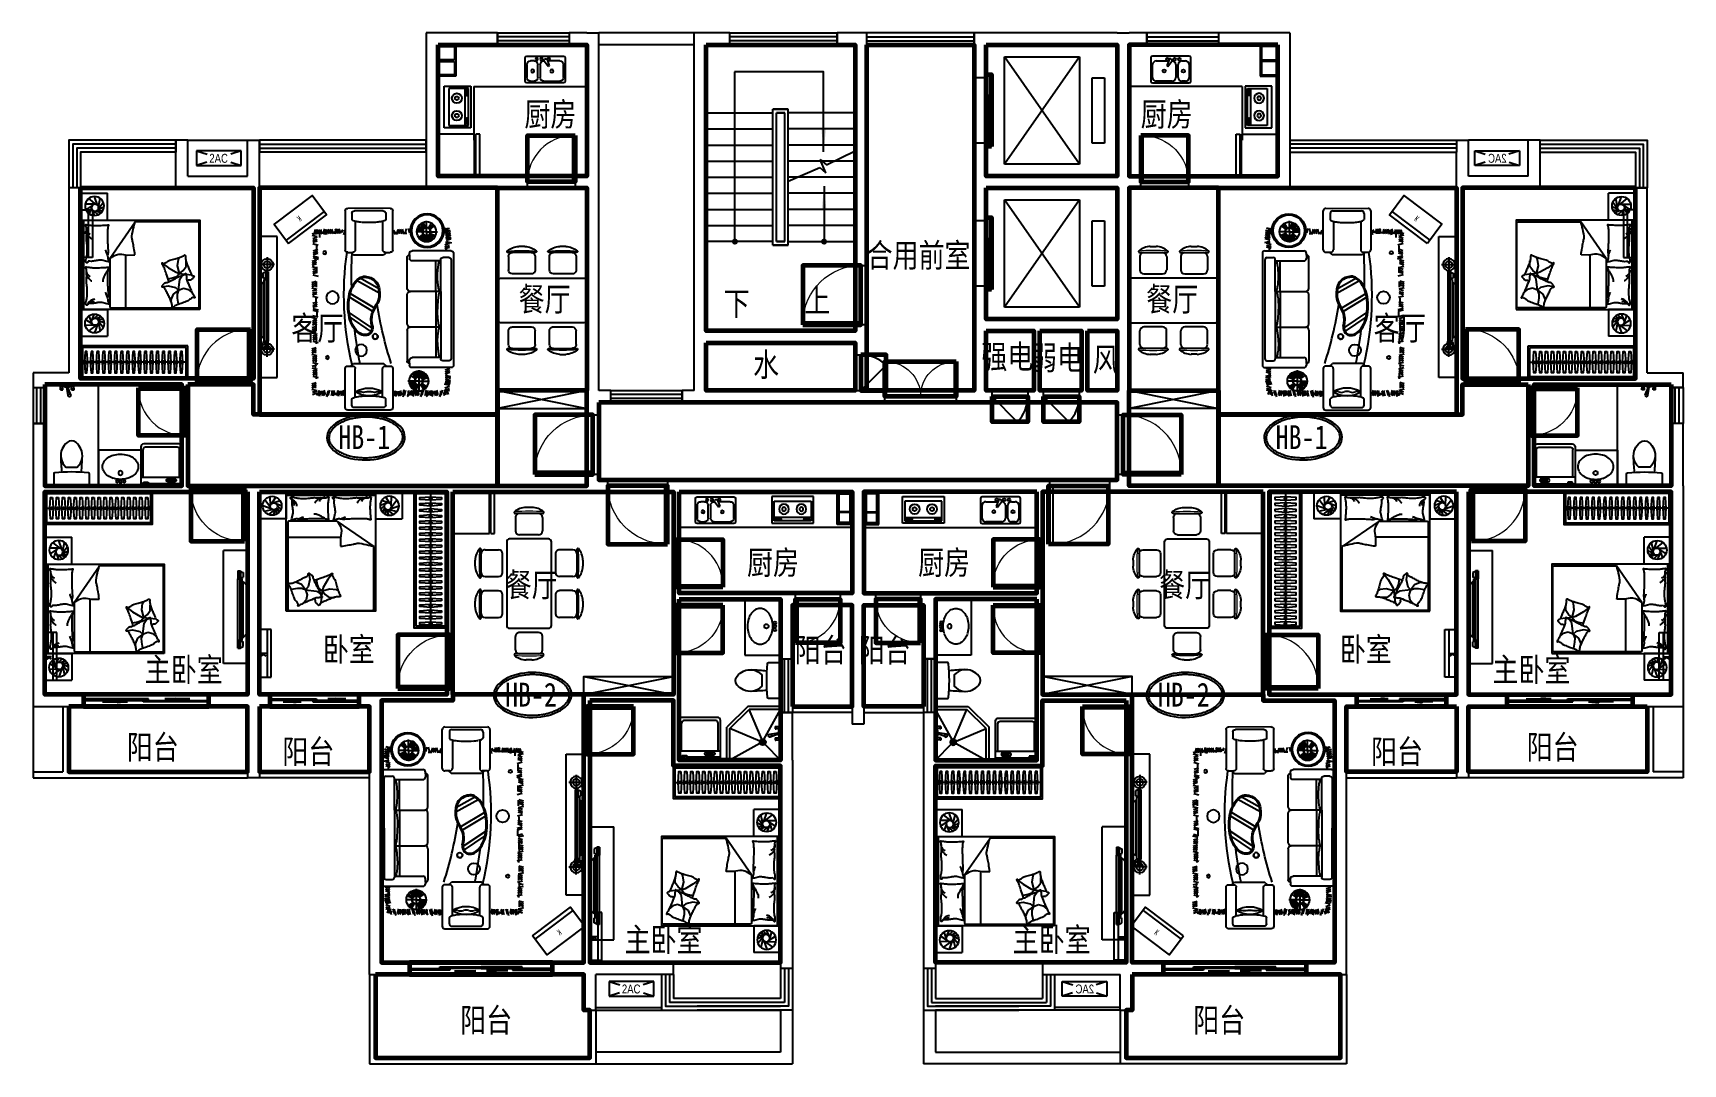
# Model space of a CAD drawing. Extents: x 863892 to 891592, y -662548 to -645248.
import ezdxf
from ezdxf.enums import TextEntityAlignment as Align

# ---------------------------------------------------------------- set-up
doc = ezdxf.new("R2010")
doc.units = 0
doc.header["$LTSCALE"] = 1000
doc.header["$MEASUREMENT"] = 0
doc.linetypes.add('HIDDEN', pattern=[7.5, 5, -2.5])
doc.layers.get('0').update_dxf_attribs({"linetype": 'CONTINUOUS'})
for name, color, linetype in [('BATH', 8, 'CONTINUOUS'), ('DOTE', 1, 'CONTINUOUS'), ('Elec(电器)', 33, 'CONTINUOUS'), ('F1', 223, 'CONTINUOUS'), ('FUR', 8, 'CONTINUOUS'), ('Furniture(家具)', 8, 'CONTINUOUS'), ('K_EQUIPMENT', 4, 'CONTINUOUS'), ('LINE', 21, 'CONTINUOUS'), ('PUB_TEXT', 7, 'CONTINUOUS'), ('STAIR', 3, 'CONTINUOUS'), ('TOILET', 8, 'CONTINUOUS'), ('WALL', 2, 'CONTINUOUS'), ('WINDOW', 4, 'CONTINUOUS'), ('家具', 8, 'CONTINUOUS'), ('空调示意', 40, 'CONTINUOUS'), ('附件', 70, 'CONTINUOUS')]:
    doc.layers.add(name, color=color, linetype=linetype)
for name, color, linetype, lineweight in [('GT_卧室', 1, 'CONTINUOUS', 60), ('GT_卫生间', 5, 'CONTINUOUS', 60), ('GT_厨房', 4, 'CONTINUOUS', 60), ('GT_客厅', 2, 'CONTINUOUS', 60), ('GT_楼梯', 130, 'CONTINUOUS', 60), ('GT_水机房', 170, 'CONTINUOUS', 60), ('GT_玄关', 40, 'CONTINUOUS', 60), ('GT_电机房', 210, 'CONTINUOUS', 60), ('GT_电梯', 150, 'CONTINUOUS', 60), ('GT_过道', 30, 'CONTINUOUS', 60), ('GT_门', 245, 'CONTINUOUS', 60), ('GT_阳台', 6, 'CONTINUOUS', 60), ('GT_风机房', 230, 'CONTINUOUS', 60), ('GT_餐厅', 3, 'CONTINUOUS', 60)]:
    doc.layers.add(name, color=color, linetype=linetype, lineweight=lineweight)
doc.layers.get('DOTE').off()
doc.styles.add('-黑体', font='simhei.ttf', dxfattribs={"width": 0.8})
doc.styles.add('_ZBHZ', font='simhei.ttf', dxfattribs={"width": 0.8})
doc.styles.add('DIM_FONT', font='ZBTXT.shx', dxfattribs={"width": 0.8})
doc.styles.add('HZ', font='zbtxt.shx', dxfattribs={"bigfont": 'zbhz.shx'})

msp = doc.modelspace()

# ---------------------------------------------------------------- texts
at = {"layer": 'PUB_TEXT', "style": '-黑体', "width": 0.8}
for s, rotation, p in [('厨房', 0, (872578, -646812)), ('厨房', 0, (882924, -646812)), ('合用前室', 0, (878759, -649178)), ('餐厅', 0, (872481, -649915)), ('上', 0, (877061, -649936)), ('餐厅', 0, (883017, -649915)), ('下', 0, (875706, -649988)), ('水', 360, (876198, -651011)), ('强电', 0, (880248, -650878)), ('弱电', 0, (881082, -650898)), ('风', 0, (881901, -650926)), ('厨房', 0, (876315, -654334)), ('厨房', 0, (879187, -654334)), ('餐厅', 0, (872264, -654709)), ('餐厅', 0, (883234, -654709)), ('卧室', 0, (869195, -655792)), ('卧室', 0, (886268, -655792)), ('主卧室', 0, (866422, -656132)), ('主卧室', 0, (889048, -656132)), ('主卧室', 0, (874477, -660664)), ('主卧室', 0, (880993, -660664))]:
    msp.add_text(s, height=400, rotation=rotation, dxfattribs=at).set_placement(p, align=Align.CENTER)
for p in [(868228, -650402), (886397, -650402)]:
    msp.add_text('客厅', height=402.3, dxfattribs=at).set_placement(p)
for s, p in [('HB-1', (869018, -652230, 0)), ('HB-1', (884753, -652230, 0)), ('阳台', (876678, -655802)), ('阳台', (877754, -655802)), ('HB-2', (871817, -656551, 0)), ('HB-2', (882776, -656551, 0)), ('阳台', (865466, -657432)), ('阳台', (888966, -657432)), ('阳台', (868078, -657507)), ('阳台', (886354, -657507)), ('阳台', (871063, -662012)), ('阳台', (883369, -662012))]:
    msp.add_text(s, height=400, rotation=0, dxfattribs=at).set_placement(p)

# ---------------------------------------------------------------- blocks, each defined once
blk = doc.blocks.new('_LIFTD')
for points in [[(-0.548, -0.602), (-0.548, -0.774), (0.241, -0.774), (0.241, -0.602), (-0.548, -0.602)], [(-0.241, -0.784), (-0.241, -0.955), (0.548, -0.955), (0.548, -0.784), (-0.241, -0.784)]]:
    blk.add_lwpolyline(points)
blk = doc.blocks.new('M_C54TQD')
for p, q in [((0, -52), (1500, -52)), ((26, -509), (26, -1968)), ((853, -489), (46, -489)), ((853, -489), (1472, -916)), ((46, -761), (915, -761)), ((1472, -1968), (1472, -916)), ((381, -1368), (395, -1471)), ((778, -1368), (698, -1472)), ((90, -1638), (87, -1645)), ((188, -1621), (90, -1638)), ((161, -1514), (137, -1518)), ((255, -1552), (161, -1514)), ((257, -1618), (188, -1621)), ((324, -1645), (255, -1552)), ((324, -1645), (257, -1618)), ((369, -1593), (324, -1645)), ((324, -1645), (510, -1664)), ((324, -1645), (355, -1728)), ((395, -1471), (369, -1593)), ((528, -1559), (509, -1470)), ((548, -1617), (528, -1559)), ((605, -1658), (548, -1617)), ((605, -1658), (594, -1752)), ((623, -1603), (605, -1658)), ((605, -1658), (734, -1626)), ((605, -1658), (655, -1721)), ((698, -1472), (623, -1603)), ((734, -1626), (837, -1640)), ((837, -1640), (873, -1660)), ((335, -1810), (281, -1873)), ((355, -1728), (335, -1810)), ((510, -1664), (560, -1700)), ((560, -1700), (572, -1709)), ((592, -1767), (580, -1861)), ((655, -1721), (720, -1769)), ((720, -1769), (813, -1769)), ((46, -1988), (1452, -1988))]:
    blk.add_line(p, q)
blk.add_lwpolyline([(0, -2000), (0, 0), (1500, 0), (1500, -2000)], close=True)
for points in [[(101, -127, -0.263368), (73, -108, -0.494818), (82, -89, -0.049225), (100, -88, -0.036831), (124, -89, -0.031893), (161, -97, 0.035782), (195, -104, 0.032941), (285, -110, 0.026564), (396, -104, 0.017905), (434, -99, -0.033397), (454, -97, -0.03204), (491, -97, 0.018442), (555, -101, 0.010837), (620, -100, 0.014624), (668, -97, 0.111249), (691, -89, -0.153708), (708, -86, -0.076444), (715, -87, -0.215512), (717, -89, -0.585858), (714, -92, 0.363489), (709, -95, 0.191716), (709, -106, -0.129675), (711, -123, -0.01735), (708, -140, 0.019326), (706, -155, 0.018818), (699, -223, 0.021828), (698, -283, 0.006204), (700, -316, 0.001963), (706, -423, 0.028341), (710, -459, -0.117014), (709, -468, -0.36606), (708, -469, -0.03973), (694, -466, -0.048309), (681, -461, 0.062981), (670, -457, 0.04058), (647, -454, 0.014345), (580, -451, 0.005484), (454, -452, 0.007153), (358, -455, 0.008762), (316, -458, -0.008153), (270, -461, -0.06251), (213, -456, 0.078669), (167, -454, 0.047825), (145, -459, -0.034494), (114, -466, -0.023571), (89, -469, -0.510228), (88, -468), (95, -438), (116, -356, 0.073041), (118, -336, 0.023305), (112, -275, 0.018299), (108, -252, -0.01097), (101, -214, -0.042281), (98, -180, -0.027201), (101, -126)], [(99, -143, -0.05369), (114, -156, -0.070312), (122, -168, -0.015448), (125, -177, -0.013244), (129, -187, -0.082127), (132, -205, -0.064164), (129, -228)], [(101, -127, -0.077379), (136, -152, -0.077379), (161, -187, -0.047525), (171, -211, -0.047525), (176, -238)], [(575, -101, 0.027842), (551, -111, 0.048685), (539, -119, 0.023666), (511, -144, 0.031223), (492, -164, 0.046801), (486, -172, 0.023191), (478, -189)], [(657, -95, 0.088153), (622, -98, 0.088153), (591, -114, 0.077547), (569, -135, 0.077547), (555, -162)], [(810, -127, -0.263368), (782, -108, -0.494818), (791, -89, -0.049225), (809, -88, -0.036831), (833, -89, -0.031893), (871, -97, 0.035782), (905, -104, 0.032941), (994, -110, 0.026564), (1106, -104, 0.017905), (1143, -99, -0.033397), (1163, -97, -0.03204), (1200, -97, 0.018442), (1265, -101, 0.010837), (1329, -100, 0.014624), (1377, -97, 0.111249), (1400, -89, -0.153708), (1417, -86, -0.076444), (1424, -87, -0.215512), (1426, -89, -0.585858), (1423, -92, 0.363489), (1419, -95, 0.191716), (1419, -106, -0.129675), (1421, -123, -0.01735), (1418, -140, 0.019326), (1415, -155, 0.018818), (1408, -223, 0.021828), (1407, -283, 0.006204), (1409, -316, 0.001963), (1415, -423, 0.028341), (1419, -459, -0.117014), (1419, -468, -0.36606), (1417, -469, -0.03973), (1404, -466, -0.048309), (1390, -461, 0.062981), (1379, -457, 0.04058), (1356, -454, 0.014345), (1289, -451, 0.005484), (1164, -452, 0.007153), (1067, -455, 0.008762), (1025, -458, -0.008153), (979, -461, -0.06251), (922, -456, 0.078669), (877, -454, 0.047825), (854, -459, -0.034494), (823, -466, -0.023571), (798, -469, -0.510228), (797, -468), (805, -438), (825, -356, 0.073041), (827, -336, 0.023305), (821, -275, 0.018299), (817, -252, -0.01097), (810, -214, -0.042281), (807, -180, -0.027201), (810, -126)], [(1284, -101, 0.027842), (1260, -111, 0.048685), (1248, -119, 0.023666), (1220, -144, 0.031223), (1201, -164, 0.046801), (1196, -172, 0.023191), (1188, -189)], [(1366, -95, 0.088153), (1332, -98, 0.088153), (1300, -114, 0.077547), (1279, -135, 0.077547), (1265, -162)], [(191, -454, 0.009729), (219, -445, 0.009729), (246, -435, 0.007971), (267, -426, 0.007971), (289, -416)], [(661, -455, 0.016108), (622, -429, 0.024599), (595, -414, 0.009477), (546, -391, 0.015937), (516, -378, 0.072521), (500, -375, 0.033339), (463, -375)], [(853, -489, -0.085272), (917, -599, -0.124044), (926, -686), (912, -782), (914, -912)], [(901, -454, 0.009729), (928, -445, 0.009729), (955, -435, 0.007971), (977, -426, 0.007971), (998, -416)], [(914, -912, 0.007867), (1032, -894, 0.009508), (1128, -876, 0.006616), (1193, -862, -0.023828), (1212, -858, -0.080713), (1230, -859, -0.009591), (1383, -891, -0.013133), (1416, -899, -0.007859), (1472, -916)], [(464, -1480, 0.025626), (476, -1478, 0.0108), (605, -1436, 0.00456), (692, -1405, 0.01125), (727, -1391, 0.069394), (746, -1380, -0.079756), (763, -1371, -0.106399), (778, -1368, -0.328642), (782, -1372, -0.299547), (779, -1378, 0.189917), (774, -1387, 0.033518), (773, -1397, 0.075627), (773, -1402, 0.053489), (776, -1410, 0.017838), (788, -1432, 0.038394), (805, -1456, -0.059529), (816, -1472, -0.035943), (826, -1498, -0.011245), (852, -1585, -0.006203), (862, -1624, 0.010783), (868, -1647, 0.019485), (873, -1660, 0.005062), (892, -1710, 0.101392), (909, -1736, -0.223768), (914, -1749, -0.25558), (911, -1754, -0.081563), (895, -1759, -0.071805), (878, -1759, 0.069985), (861, -1759, 0.03546), (801, -1772, 0.029432), (732, -1797, 0.001554), (699, -1811, -0.00152), (665, -1826, -0.004735), (629, -1840, 0.00382), (586, -1859, 0.296001), (564, -1891, -0.649774), (542, -1900, -0.02319), (538, -1895, 0.0288), (534, -1892, 0.005727), (527, -1886, -0.004358), (519, -1878, -0.027528), (502, -1861, -0.046214), (493, -1850, -0.194121), (490, -1833, 0.133719), (489, -1809, 0.005779), (482, -1787, 0.008882)]]:
    blk.add_lwpolyline(points, format="xyb")
blk.add_lwpolyline([(58, -1583, 0.101392), (40, -1559, -0.223768), (34, -1546, -0.25558), (36, -1541, -0.081563), (52, -1535, -0.071805), (69, -1534, 0.069985), (86, -1532, 0.03546), (145, -1515, 0.029432), (211, -1485, 0.001554), (244, -1468, -0.00152), (276, -1451, -0.004735), (311, -1433, 0.00382), (353, -1412, 0.296001), (372, -1378, -0.649774), (393, -1367, -0.02319), (398, -1372, 0.0288), (402, -1375, 0.005727), (409, -1380, -0.004358), (418, -1387, -0.027528), (436, -1403, -0.046214), (445, -1414, -0.194121), (450, -1430, 0.133719), (453, -1454, 0.011505), (471, -1496, 0.008882), (497, -1550, 0.012426), (535, -1618, -0.033612), (547, -1644), (570, -1701), (588, -1744, 0.224341), (603, -1757, -0.722772), (603, -1766, -0.103513), (599, -1767, 0.053465), (592, -1767, 0.030109), (569, -1772, -0.031436), (547, -1776, -0.05324), (532, -1776, 0.05518), (517, -1777, 0.056271), (492, -1783, 0.0108), (366, -1835, 0.00456), (281, -1873, 0.01125), (247, -1889, 0.069394), (229, -1902, -0.079756), (213, -1912, -0.106399), (199, -1915, -0.328642), (195, -1912, -0.299547), (196, -1906, 0.189917), (201, -1896, 0.033518), (202, -1886, 0.075627), (201, -1882, 0.053489), (197, -1874, 0.017838), (184, -1853, 0.038394), (165, -1830, -0.059529), (153, -1815, -0.035943), (140, -1790, -0.011245), (108, -1705, -0.006203), (95, -1667, 0.010783), (87, -1645, 0.019485), (82, -1632, 0.005062)], format="xyb", close=True)
for centre, start, end in [((46, -509), 90, 180), ((46, -741), 180, 270), ((46, -1968), 180, 270), ((1452, -1968), 270, 360)]:
    blk.add_arc(centre, 20, start, end)
at = {"style": 'DIM_FONT', "width": 0.8, "flags": 9}
for tag in ['XSIZE', 'YSIZE']:
    blk.add_attdef(tag, (0, 0), '', height=0.5, dxfattribs=at)
blk = doc.blocks.new('A$C332848BE')
for p, q in [((450, 450), (0, 450)), ((0, 0), (0, 450)), ((150, 195), (70, 295)), ((152, 223), (121, 362)), ((167, 251), (218, 394)), ((188, 263), (315, 360)), ((450, 450), (450, 0)), ((450, 0), (0, 0)), ((155, 180), (60, 220)), ((168, 163), (78, 160)), ((184, 153), (110, 119)), ((223, 150), (158, 89)), ((257, 174), (221, 77)), ((223, 265), (372, 268)), ((256, 242), (363, 174)), ((267, 212), (305, 104))]:
    blk.add_line(p, q)
for centre, radius in [((217, 236), 159), ((208, 207), 59.4)]:
    blk.add_circle(centre, radius)
blk = doc.blocks.new('*U14')
blk.add_line((-970, -275), (770, -275))
for points in [[(-1000, 0), (800, 0), (800, -550), (-1000, -550)], [(-970, -30), (770, -30), (770, -520), (-970, -520)]]:
    blk.add_lwpolyline(points, close=True)
at = {"elevation": 0}
for points in [[(-874, -95), (-862, -275), (-874, -455), (-906, -455), (-918, -275), (-906, -95)], [(-774, -95), (-762, -275), (-774, -455), (-806, -455), (-818, -275), (-806, -95)], [(-674, -95), (-662, -275), (-674, -455), (-706, -455), (-718, -275), (-706, -95)], [(-574, -95), (-562, -275), (-574, -455), (-606, -455), (-618, -275), (-606, -95)], [(-474, -95), (-462, -275), (-474, -455), (-506, -455), (-518, -275), (-506, -95)], [(-374, -95), (-362, -275), (-374, -455), (-406, -455), (-418, -275), (-406, -95)], [(-274, -95), (-262, -275), (-274, -455), (-306, -455), (-318, -275), (-306, -95)], [(-174, -95), (-162, -275), (-174, -455), (-206, -455), (-218, -275), (-206, -95)], [(-74, -95), (-62, -275), (-74, -455), (-106, -455), (-118, -275), (-106, -95)], [(26, -95), (38, -275), (26, -455), (-6, -455), (-18, -275), (-6, -95)], [(126, -95), (138, -275), (126, -455), (94, -455), (82, -275), (94, -95)], [(226, -95), (238, -275), (226, -455), (194, -455), (182, -275), (194, -95)], [(326, -95), (338, -275), (326, -455), (294, -455), (282, -275), (294, -95)], [(426, -95), (438, -275), (426, -455), (394, -455), (382, -275), (394, -95)], [(526, -95), (538, -275), (526, -455), (494, -455), (482, -275), (494, -95)], [(626, -95), (638, -275), (626, -455), (594, -455), (582, -275), (594, -95)], [(726, -95), (738, -275), (726, -455), (694, -455), (682, -275), (694, -95)]]:
    blk.add_lwpolyline(points, close=True, dxfattribs=at)
at = {"ltscale": 15, "elevation": 0}
for points in [[(-894, -255), (-886, -255), (-886, -295), (-894, -295)], [(-794, -255), (-786, -255), (-786, -295), (-794, -295)], [(-694, -255), (-686, -255), (-686, -295), (-694, -295)], [(-594, -255), (-586, -255), (-586, -295), (-594, -295)], [(-494, -255), (-486, -255), (-486, -295), (-494, -295)], [(-394, -255), (-386, -255), (-386, -295), (-394, -295)], [(-294, -255), (-286, -255), (-286, -295), (-294, -295)], [(-194, -255), (-186, -255), (-186, -295), (-194, -295)], [(-94, -255), (-86, -255), (-86, -295), (-94, -295)], [(6, -255), (14, -255), (14, -295), (6, -295)], [(106, -255), (114, -255), (114, -295), (106, -295)], [(206, -255), (214, -255), (214, -295), (206, -295)], [(306, -255), (314, -255), (314, -295), (306, -295)], [(406, -255), (414, -255), (414, -295), (406, -295)], [(506, -255), (514, -255), (514, -295), (506, -295)], [(606, -255), (614, -255), (614, -295), (606, -295)], [(706, -255), (714, -255), (714, -295), (706, -295)]]:
    blk.add_lwpolyline(points, close=True, dxfattribs=at)
blk = doc.blocks.new('YD-K2')
at = {"layer": 'K_EQUIPMENT'}
h = blk.add_hatch(color=256, dxfattribs=at)
h.paths.add_polyline_path([(25, 225), (25, 25), (525, 25), (525, 225), (505, 225), (505, 215), (515, 215), (515, 35), (345, 35), (345, 225)])
h.paths.add_polyline_path([(35, 215), (35, 35), (335, 35), (335, 215)], flags=16)
for p, q in [((335, 35), (335, 215)), ((345, 35), (345, 225)), ((505, 215), (505, 225))]:
    blk.add_line(p, q, dxfattribs=at)
for points in [[(550, 250), (0, 250), (0, 0), (550, 0)], [(525, 225), (25, 225), (25, 25), (525, 25)]]:
    blk.add_lwpolyline(points, close=True, dxfattribs=at)
for points in [[(335, 215), (35, 215), (35, 35), (335, 35)], [(345, 35), (515, 35), (515, 215), (345, 215)]]:
    blk.add_lwpolyline(points, dxfattribs=at)
blk = doc.blocks.new('_E10NWL')
for p, q in [((-275, 0), (275, 0)), ((-275, -482), (-275, 0)), ((275, 0), (275, -482)), ((275, -482), (-275, -482)), ((-275, -550), (-275, -499)), ((275, -499), (-275, -499)), ((275, -550), (-275, -550)), ((-257, -482), (-257, -499)), ((257, -482), (257, -499)), ((275, -499), (275, -550))]:
    blk.add_line(p, q)
at = {"style": 'DIM_FONT', "width": 0.8, "flags": 9}
for tag in ['XSIZE', 'YSIZE']:
    blk.add_attdef(tag, (0, 0), '', height=0.5, dxfattribs=at)
blk = doc.blocks.new('_E12QMA')
for centre, radius in [((-57, -42), 22.1), ((0, -182), 35.3), ((0, -38), 22.1), ((62, -42), 22.1)]:
    blk.add_circle(centre, radius)
for centre, radius, start, end in [((-148, -288), 152, 149.5902, 180), ((-77, -329), 235, 125.2119, 149.5902), ((-31, -396), 316, 106.2949, 125.2119), ((0, -500), 424, 90, 106.2949), ((0, -500), 424, 73.7051, 90), ((31, -396), 316, 54.7881, 73.7051), ((77, -329), 235, 30.4098, 54.7881), ((148, -288), 152, 360, 390.4098), ((-148, -288), 152, 180, 210.4098), ((-77, -246), 235, 210.4098, 234.7881), ((-31, -180), 316, 234.7881, 253.7051), ((0, -75), 424, 253.7051, 270), ((0, -75), 424, 270, 286.2949), ((31, -180), 316, 286.2949, 305.2119), ((77, -246), 235, 305.2119, 329.5902), ((148, -288), 152, 329.5902, 360)]:
    blk.add_arc(centre, radius, start, end)
at = {"style": 'DIM_FONT', "width": 0.8, "flags": 9}
for tag in ['XSIZE', 'YSIZE']:
    blk.add_attdef(tag, (0, 0), '', height=0.5, dxfattribs=at)
blk = doc.blocks.new('餐桌2')
for p, q in [((-230, 429), (230, 429)), ((-225, 362), (-225, 136)), ((-50, 529), (50, 529)), ((225, 362), (225, 136)), ((325, 0), (-325, 0)), ((-158, 69), (158, 69)), ((-804, -637), (-804, -177)), ((-737, -182), (-512, -182)), ((-444, -564), (-444, -249)), ((-375, -50), (-375, -1450)), ((375, -1450), (375, -50)), ((444, -249), (444, -564)), ((737, -182), (512, -182)), ((804, -177), (804, -637)), ((-904, -456), (-904, -357)), ((904, -357), (904, -456)), ((-737, -632), (-512, -632)), ((737, -632), (512, -632)), ((-904, -1143), (-904, -1044)), ((-804, -1323), (-804, -863)), ((-737, -868), (-512, -868)), ((-444, -1251), (-444, -936)), ((444, -936), (444, -1251)), ((737, -868), (512, -868)), ((804, -863), (804, -1323)), ((904, -1044), (904, -1143)), ((-737, -1318), (-512, -1318)), ((737, -1318), (512, -1318)), ((-325, -1500), (325, -1500)), ((-225, -1862), (-225, -1636)), ((-158, -1569), (158, -1569)), ((225, -1862), (225, -1636)), ((-230, -1929), (230, -1929)), ((-50, -2029), (50, -2029))]:
    blk.add_line(p, q)
for centre, radius, start, end in [((-239, 445), 10, 130.7265, 202.67), ((-230, 449), 20, 202.67, 270), ((-40, 214), 316, 91.7651, 130.7265), ((-158, 362), 67.5, 90, 180), ((40, 214), 316, 49.2735, 88.2349), ((158, 362), 67.5, 0, 90), ((230, 449), 20, 270, 337.33), ((239, 445), 10, 337.33, 49.2735), ((-325, -50), 50, 90, 180), ((-158, 136), 67.5, 180, 270), ((158, 136), 67.5, 270, 0), ((325, -50), 50, 0, 90), ((-589, -367), 316, 139.2735, 178.2349), ((-820, -167), 10, 67.33, 139.2735), ((-824, -177), 20, 0, 67.33), ((-737, -249), 67.5, 90, 180), ((-512, -249), 67.5, 0, 90), ((512, -249), 67.5, 90, 180), ((737, -249), 67.5, 0, 90), ((824, -177), 20, 112.67, 180), ((820, -167), 10, 40.7265, 112.67), ((589, -367), 316, 1.7651, 40.7265), ((-589, -446), 316, 181.7651, 220.7265), ((589, -446), 316, 319.2735, 358.2349), ((-820, -646), 10, 220.7265, 292.67), ((-824, -637), 20, 292.67, 0), ((-737, -564), 67.5, 180, 270), ((-512, -564), 67.5, 270, 0), ((512, -564), 67.5, 180, 270), ((737, -564), 67.5, 270, 0), ((824, -637), 20, 180, 247.33), ((820, -646), 10, 247.33, 319.2735), ((-589, -1054), 316, 139.2735, 178.2349), ((-820, -854), 10, 67.33, 139.2735), ((-824, -863), 20, 0, 67.33), ((-737, -936), 67.5, 90, 180), ((-512, -936), 67.5, 0, 90), ((512, -936), 67.5, 90, 180), ((737, -936), 67.5, 0, 90), ((824, -863), 20, 112.67, 180), ((820, -854), 10, 40.7265, 112.67), ((589, -1054), 316, 1.7651, 40.7265), ((-589, -1133), 316, 181.7651, 220.7265), ((-820, -1333), 10, 220.7265, 292.67), ((-824, -1323), 20, 292.67, 0), ((-737, -1251), 67.5, 180, 270), ((-512, -1251), 67.5, 270, 0), ((512, -1251), 67.5, 180, 270), ((737, -1251), 67.5, 270, 0), ((824, -1323), 20, 180, 247.33), ((820, -1333), 10, 247.33, 319.2735), ((589, -1133), 316, 319.2735, 358.2349), ((-325, -1450), 50, 180, 270), ((-158, -1636), 67.5, 90, 180), ((158, -1636), 67.5, 0, 90), ((325, -1450), 50, 270, 0), ((-230, -1949), 20, 90, 157.33), ((-158, -1862), 67.5, 180, 270), ((158, -1862), 67.5, 270, 0), ((230, -1949), 20, 22.67, 90), ((-239, -1945), 10, 157.33, 229.2735), ((-40, -1714), 316, 229.2735, 268.2349), ((40, -1714), 316, 271.7651, 310.7265), ((239, -1945), 10, 310.7265, 22.67)]:
    blk.add_arc(centre, radius, start, end)
at = {"lineweight": 13}
for centre, start, end in [((0, -2249), 84.8023, 95.1977), ((1874, -407), 174.8023, 185.1977), ((-1874, -407), 354.8023, 5.1977), ((1874, -1093), 174.8023, 185.1977), ((-1874, -1093), 354.8023, 5.1977), ((0, 749), 264.8023, 275.1977)]:
    blk.add_arc(centre, 2713, start, end, dxfattribs=at)
blk = doc.blocks.new('TP6')
blk.add_lwpolyline([(20, -300), (201, -300, 0.388903), (221, -282, 0.043619), (221, 282, 0.388903), (201, 300), (20, 300, 0.414214), (0, 280), (0, -280, 0.414214), (20, -300, 0.414214)], format="xyb")
blk.add_lwpolyline([(623, 157, 0.325454), (314, 96), (314, -96, 0.325454), (623, -157, 0.11195), (728, -76, 0.35994), (728, 76, 0.11195)], format="xyb", close=True)
for centre, start, end in [((822, -7004), 92.6182, 94.7269), ((822, 7004), 265.2731, 267.3818)]:
    blk.add_arc(centre, 7194, start, end)
blk = doc.blocks.new('A$C20217E62')
at = {"layer": 'F1'}
for p, q in [((0, 419), (0, 31)), ((644, 450), (31, 450)), ((31, 92), (31, 307)), ((92, 368), (298, 368)), ((306, 391), (267, 287)), ((267, 287), (285, 277)), ((285, 277), (355, 363)), ((335, 402), (350, 393)), ((419, 307), (419, 92)), ((460, 92), (460, 307)), ((522, 368), (583, 368)), ((644, 307), (644, 92)), ((675, 31), (675, 419)), ((31, 0), (644, 0)), ((358, 31), (92, 31)), ((583, 31), (522, 31))]:
    blk.add_line(p, q, dxfattribs=at)
for centre, radius in [((276, 399), 20.5), ((399, 399), 20.5), ((481, 399), 20.5), ((225, 199), 25.6), ((547, 199), 25.6)]:
    blk.add_circle(centre, radius, dxfattribs=at)
for centre, radius, start, end in [((31, 419), 30.7, 90, 180), ((92, 307), 61.4, 90, 180), ((325, 384), 20.5, 60, 159.4623), ((340, 376), 20.5, 320.5377, 60), ((358, 307), 61.4, 360, 90), ((522, 307), 61.4, 90, 180), ((583, 307), 61.4, 360, 90), ((644, 419), 30.7, 360, 90), ((31, 31), 30.7, 180, 270), ((92, 92), 61.4, 180, 270), ((358, 92), 61.4, 270, 360), ((522, 92), 61.4, 180, 270), ((583, 92), 61.4, 270, 360), ((644, 31), 30.7, 270, 360)]:
    blk.add_arc(centre, radius, start, end, dxfattribs=at)
blk = doc.blocks.new('A$C179D235A')
at = {"layer": 'BATH'}
for p, q in [((0, 0), (0, 450)), ((0, 450), (700, 450)), ((40, 370), (40, 40)), ((660, 370), (40, 370)), ((660, 40), (660, 370)), ((700, 450), (700, 0)), ((40, 96), (660, 96)), ((40, 40), (660, 40)), ((71, 73), (71, 62)), ((146, 64), (82, 64)), ((82, 64), (82, 47)), ((82, 47), (146, 47)), ((146, 47), (146, 64)), ((163, 72), (163, 62)), ((544, 73), (544, 62)), ((555, 64), (555, 47)), ((619, 64), (555, 64)), ((555, 47), (619, 47)), ((619, 47), (619, 64)), ((636, 72), (636, 62)), ((700, 0), (0, 0))]:
    blk.add_line(p, q, dxfattribs=at)
for centre, radius in [((204, 237), 82.5), ((496, 237), 82.5), ((204, 237), 31.6), ((496, 237), 31.6)]:
    blk.add_circle(centre, radius, dxfattribs=at)
for centre, radius, start, end in [((75, 72), 4.03, 121.9106, 180), ((75, 72), 4.03, 180, 197.9454), ((75, 62), 4.03, 121.9106, 180), ((75, 62), 4.03, 180, 238.0894), ((95, 41), 41.3, 104.4631, 121.9106), ((95, 30), 41.3, 104.4631, 121.9106), ((95, 93), 41.3, 238.0894, 251.0845), ((108, -11), 94.4, 96.0983, 104.4631), ((108, -21), 94.4, 96.0983, 104.4631), ((117, -93), 177, 90, 96.0983), ((117, -104), 177, 90, 96.0983), ((117, -93), 177, 83.9017, 90), ((117, -104), 177, 83.9017, 90), ((126, -11), 94.4, 75.5369, 83.9017), ((126, -21), 94.4, 75.5369, 83.9017), ((126, 145), 94.4, 282.4611, 284.4631), ((139, 41), 41.3, 58.0894, 75.5369), ((139, 30), 41.3, 58.0894, 75.5369), ((139, 93), 41.3, 284.4631, 301.9106), ((159, 72), 4.03, 0, 58.0894), ((159, 62), 4.03, 360, 58.0894), ((159, 62), 4.03, 301.9106, 360), ((548, 72), 4.03, 121.9106, 180), ((548, 72), 4.03, 180, 197.9454), ((548, 62), 4.03, 121.9106, 180), ((548, 62), 4.03, 180, 238.0894), ((568, 41), 41.3, 104.4631, 121.9106), ((568, 30), 41.3, 104.4631, 121.9106), ((568, 93), 41.3, 238.0894, 251.0845), ((581, -11), 94.4, 96.0983, 104.4631), ((581, -21), 94.4, 96.0983, 104.4631), ((590, -93), 177, 90, 96.0983), ((590, -104), 177, 90, 96.0983), ((590, -93), 177, 83.9017, 90), ((590, -104), 177, 83.9017, 90), ((599, -11), 94.4, 75.5369, 83.9017), ((599, -21), 94.4, 75.5369, 83.9017), ((599, 145), 94.4, 282.4611, 284.4631), ((612, 41), 41.3, 58.0894, 75.5369), ((612, 30), 41.3, 58.0894, 75.5369), ((612, 93), 41.3, 284.4631, 301.9106), ((632, 72), 4.03, 0, 58.0894), ((632, 62), 4.03, 0, 58.0894), ((632, 62), 4.03, 301.9106, 360)]:
    blk.add_arc(centre, radius, start, end, dxfattribs=at)
blk = doc.blocks.new('1')
at = {"layer": 'Furniture(家具)'}
for p, q in [((-70336, -529641), (-70335, -528988)), ((-70293, -528945), (-69578, -528946)), ((-70216, -529031), (-70216, -529132)), ((-70174, -528988), (-69691, -528988)), ((-69649, -529031), (-69649, -529130)), ((-69535, -528988), (-69535, -529641)), ((-71227, -529338), (-71303, -529315)), ((-71221, -529338), (-71297, -529315)), ((-71209, -529300), (-71285, -529276)), ((-71239, -529271), (-71263, -529347)), ((-71204, -529271), (-71227, -529347)), ((-71192, -529368), (-71224, -529336)), ((-71216, -529298), (-71192, -529274)), ((-70902, -529338), (-71084, -529338)), ((-70961, -529295), (-71036, -529241)), ((-70951, -529284), (-71013, -529216)), ((-70939, -529275), (-70985, -529195)), ((-70969, -529327), (-70973, -529322)), ((-70902, -529338), (-70902, -529156)), ((-70902, -529338), (-70902, -529520)), ((-70902, -529338), (-70721, -529338)), ((-70880, -529269), (-70851, -529181)), ((-70866, -529275), (-70820, -529195)), ((-70854, -529284), (-70792, -529216)), ((-70844, -529295), (-70769, -529241)), ((-70836, -529308), (-70752, -529271)), ((-70831, -529323), (-70741, -529304)), ((-70592, -529283), (-70615, -529359)), ((-70543, -529373), (-70566, -529285)), ((-70519, -529373), (-70496, -529297)), ((-70490, -529373), (-70466, -529297)), ((-70455, -529373), (-70431, -529297)), ((-70402, -529385), (-70425, -529297)), ((-70378, -529385), (-70355, -529309)), ((-70165, -529163), (-70165, -529204)), ((-70165, -529204), (-70165, -529641)), ((-69705, -529163), (-69705, -529641)), ((-69534, -529300), (-69510, -529389)), ((-69506, -529326), (-69480, -529306)), ((-69497, -529337, 686), (-69437, -529337, 686)), ((-69460, -529367), (-69436, -529291)), ((-69430, -529367), (-69407, -529291)), ((-69395, -529367), (-69371, -529291)), ((-69361, -529373), (-69384, -529285)), ((-69337, -529373), (-69314, -529297)), ((-69308, -529373), (-69284, -529297)), ((-69273, -529373), (-69249, -529297)), ((-69220, -529385), (-69243, -529297)), ((-69215, -529300), (-69192, -529389)), ((-69186, -529289), (-69162, -529377)), ((-69121, -529300), (-69144, -529377)), ((-69086, -529300), (-69109, -529377)), ((-69109, -529432, 1371), (-69109, -529339, 1371)), ((-69056, -529300), (-69080, -529377)), ((-69062, -529300), (-69039, -529389)), ((-69033, -529300), (-69009, -529389)), ((-71233, -529503), (-71321, -529526)), ((-71227, -529426), (-71315, -529450)), ((-71233, -529415), (-71309, -529391)), ((-71233, -529450), (-71309, -529426)), ((-71233, -529479), (-71309, -529456)), ((-71227, -529373), (-71303, -529350)), ((-71227, -529403), (-71303, -529379)), ((-71221, -529362), (-71296, -529382)), ((-71209, -529556), (-71285, -529532)), ((-71209, -529591), (-71285, -529568)), ((-71209, -529620), (-71285, -529597)), ((-70969, -529368), (-71053, -529405)), ((-70961, -529381), (-71036, -529435)), ((-70951, -529392), (-71013, -529460)), ((-70939, -529401), (-70985, -529481)), ((-70925, -529407), (-70953, -529495)), ((-70910, -529410), (-70920, -529502)), ((-70895, -529410), (-70885, -529502)), ((-70886, -529409), (-70891, -529404)), ((-70880, -529407), (-70851, -529495)), ((-70866, -529401), (-70820, -529481)), ((-70854, -529392), (-70792, -529460)), ((-70844, -529381), (-70769, -529435)), ((-70573, -529367, 686), (-70512, -529367, 686)), ((-70428, -529354, 686), (-70367, -529354, 686)), ((-70165, -529615), (-70165, -529641)), ((-69440, -529354, 686), (-69379, -529354, 686)), ((-69352, -529350, 686), (-69292, -529350, 686)), ((-69272, -529350, 686), (-69211, -529350, 686)), ((-69224, -529350, 686), (-69164, -529350, 686)), ((-69177, -529354, 686), (-69116, -529354, 686)), ((-68992, -529538), (-69080, -529562)), ((-68980, -529397), (-69068, -529420)), ((-68992, -529450), (-69068, -529426)), ((-68992, -529485), (-69068, -529462)), ((-68992, -529515), (-69068, -529491)), ((-69059, -529669, 1371), (-69059, -529576, 1371)), ((-68980, -529373), (-69057, -529350)), ((-71356, -529701), (-71356, -531575)), ((-71314, -529807), (-71313, -531470)), ((-71313, -529659), (-70659, -529659)), ((-71279, -529773), (-71174, -529773)), ((-71140, -530340), (-71140, -529807)), ((-71140, -529827), (-70660, -529827)), ((-71055, -530052), (-71055, -529827)), ((-70617, -529732), (-70617, -529702)), ((-70617, -529728), (-70617, -529785)), ((-70617, -529731), (-70610, -529731)), ((-70577, -529905), (-70576, -529765)), ((-70577, -530288), (-70577, -529793)), ((-70208, -529684), (-70293, -529684)), ((-70230, -529684), (-70180, -529725)), ((-70136, -529725), (-70180, -529725)), ((-69677, -529725), (-70136, -529725)), ((-69626, -529683), (-69677, -529725)), ((-69578, -529684), (-69663, -529684)), ((-68998, -529744), (-69086, -529768)), ((-68998, -529773), (-69086, -529797)), ((-68998, -529656), (-69074, -529632)), ((-68998, -529691), (-69074, -529668)), ((-68998, -529720), (-69074, -529697)), ((-68980, -529832), (-69057, -529809)), ((-68980, -529868), (-69057, -529844)), ((-68980, -529897), (-69057, -529873)), ((-69040, -529840, 1371), (-69040, -529747, 1371)), ((-71055, -530340), (-71055, -530052)), ((-70119, -530374), (-69724, -530156)), ((-70110, -530299), (-69775, -530113)), ((-68992, -530062), (-69080, -530085)), ((-68980, -529921), (-69068, -529944)), ((-68992, -529973), (-69068, -529950)), ((-68992, -530009), (-69068, -529985)), ((-68992, -530038), (-69068, -530015)), ((-69059, -530021, 1371), (-69059, -529929, 1371)), ((-69053, -530267, 1371), (-69053, -530175, 1371)), ((-68974, -530191), (-69051, -530168)), ((-71140, -530339), (-71140, -531470)), ((-71140, -530339), (-71033, -530339)), ((-71140, -530340), (-70760, -530339)), ((-71055, -530339), (-71055, -531450)), ((-70760, -530339), (-70628, -530339)), ((-70577, -530886), (-70577, -530391)), ((-70038, -530627), (-69608, -530369)), ((-70011, -530681), (-69595, -530431)), ((-68986, -530421), (-69074, -530444)), ((-68974, -530279), (-69062, -530303)), ((-68986, -530332), (-69062, -530309)), ((-68986, -530368), (-69062, -530344)), ((-68986, -530397), (-69062, -530373)), ((-68974, -530226), (-69051, -530203)), ((-68974, -530256), (-69051, -530232)), ((-69046, -530546, 1371), (-69046, -530453, 1371)), ((-69999, -530959), (-69587, -530680)), ((-68992, -530626), (-69080, -530650)), ((-68992, -530656), (-69080, -530679)), ((-68992, -530538), (-69068, -530515)), ((-68992, -530574), (-69068, -530550)), ((-68992, -530603), (-69068, -530579)), ((-69066, -530772, 1371), (-69066, -530680, 1371)), ((-71140, -530937), (-70760, -530937)), ((-70760, -530937), (-70628, -530937)), ((-70577, -530988), (-70576, -531511)), ((-69980, -531017), (-69600, -530759)), ((-68986, -530744), (-69074, -530768)), ((-68974, -530774), (-69062, -530797)), ((-68986, -530838), (-69062, -530815)), ((-68986, -530874), (-69062, -530850)), ((-68986, -530903), (-69062, -530879)), ((-68980, -530944), (-69057, -530921)), ((-68980, -530979), (-69057, -530956)), ((-68980, -531009), (-69057, -530985)), ((-69046, -530988, 1371), (-69046, -530896, 1371)), ((-69037, -531090, 1371), (-69037, -530997, 1371)), ((-68992, -531174), (-69080, -531197)), ((-68980, -531032), (-69068, -531056)), ((-68992, -531085), (-69068, -531062)), ((-68992, -531121), (-69068, -531097)), ((-68992, -531150), (-69068, -531126)), ((-69052, -531219, 1371), (-69052, -531127, 1371)), ((-68974, -531303), (-69051, -531279)), ((-69037, -531373, 1371), (-69037, -531281, 1371)), ((-71279, -531504), (-71174, -531504)), ((-71140, -531450), (-70660, -531449)), ((-70617, -531548), (-70617, -531492)), ((-70617, -531544), (-70617, -531575)), ((-70617, -531545), (-70610, -531545)), ((-70230, -531593), (-70180, -531551)), ((-69677, -531551), (-70180, -531551)), ((-69626, -531593), (-69677, -531551)), ((-68986, -531532), (-69074, -531556)), ((-68974, -531391), (-69062, -531415)), ((-68986, -531444), (-69062, -531421)), ((-68986, -531479), (-69062, -531456)), ((-68986, -531509), (-69062, -531485)), ((-68974, -531338), (-69051, -531315)), ((-68974, -531368), (-69051, -531344)), ((-69051, -531524, 686), (-69051, -531431, 686)), ((-71313, -531618), (-70659, -531617)), ((-71218, -531808), (-71306, -531832)), ((-71218, -531837), (-71306, -531861)), ((-71215, -531744), (-71303, -531768)), ((-71215, -531774), (-71303, -531797)), ((-71215, -531656), (-71291, -531632)), ((-71215, -531691), (-71291, -531668)), ((-71215, -531721), (-71291, -531697)), ((-71237, -531869), (-71237, -531779)), ((-70838, -531816), (-70922, -531778)), ((-70831, -531803), (-70905, -531749)), ((-70821, -531791), (-70882, -531723)), ((-70808, -531782), (-70854, -531703)), ((-70794, -531776), (-70823, -531689)), ((-70779, -531773), (-70789, -531682)), ((-70772, -531662), (-70772, -532027)), ((-70764, -531773), (-70755, -531682)), ((-70749, -531776), (-70721, -531689)), ((-70735, -531782), (-70690, -531703)), ((-70723, -531791), (-70662, -531723)), ((-70713, -531803), (-70639, -531749)), ((-70336, -531635), (-70335, -532289)), ((-70208, -531593), (-70293, -531593)), ((-70165, -532114), (-70165, -531635)), ((-69705, -532114), (-69705, -531635)), ((-69578, -531593), (-69663, -531593)), ((-69535, -532288), (-69535, -531635)), ((-68992, -531761), (-69080, -531784)), ((-68980, -531620), (-69068, -531643)), ((-68992, -531673), (-69068, -531649)), ((-68992, -531708), (-69068, -531684)), ((-68992, -531737), (-69068, -531714)), ((-68980, -531596), (-69057, -531573)), ((-69052, -531807, 1371), (-69052, -531714, 1371)), ((-69037, -531677, 1371), (-69037, -531585, 1371)), ((-71209, -531862), (-71297, -531885)), ((-71197, -531891), (-71285, -531915)), ((-71209, -531956), (-71285, -531932)), ((-71209, -531991), (-71285, -531968)), ((-71209, -532021), (-71285, -531997)), ((-71239, -531992), (-71263, -532068)), ((-71204, -531998), (-71228, -532075)), ((-71204, -531992), (-71227, -532068)), ((-71217, -532004), (-71194, -532092)), ((-71186, -532030), (-71198, -532068)), ((-71164, -531998), (-71140, -532086)), ((-71141, -532022), (-71117, -532110)), ((-71070, -531998), (-71093, -532075)), ((-71056, -532016), (-71079, -532092)), ((-71026, -532016), (-71050, -532092)), ((-71017, -532016), (-70993, -532104)), ((-70979, -532004), (-71003, -532080)), ((-70988, -532004), (-70964, -532092)), ((-70950, -532004), (-70973, -532080)), ((-70962, -532043), (-70953, -532080)), ((-70899, -532102), (-70961, -532040)), ((-70772, -531845), (-70954, -531845)), ((-70911, -532003), (-70935, -532080)), ((-70924, -532009), (-70901, -532098)), ((-70885, -531998), (-70908, -532075)), ((-70831, -531888), (-70905, -531942)), ((-70898, -532004), (-70874, -532092)), ((-70821, -531899), (-70882, -531968)), ((-70808, -531908), (-70854, -531988)), ((-70844, -531998), (-70821, -532086)), ((-70821, -532022), (-70798, -532110)), ((-70750, -531998), (-70774, -532075)), ((-70772, -531845), (-70590, -531845)), ((-70736, -532016), (-70760, -532092)), ((-70749, -531915), (-70721, -532002)), ((-70735, -531908), (-70690, -531988)), ((-70707, -532016), (-70730, -532092)), ((-70723, -531899), (-70662, -531968)), ((-70713, -531888), (-70639, -531942)), ((-70705, -531875), (-70621, -531912)), ((-70701, -531860), (-70611, -531880)), ((-70698, -532016), (-70674, -532104)), ((-70660, -532004), (-70683, -532080)), ((-70668, -532004), (-70645, -532092)), ((-70631, -532004), (-70654, -532080)), ((-70643, -532043), (-70633, -532080)), ((-70580, -532102), (-70642, -532040)), ((-70592, -532003), (-70615, -532080)), ((-70605, -532009), (-70581, -532098)), ((-70551, -532003), (-70528, -532092)), ((-70528, -532027), (-70505, -532115)), ((-70522, -531992), (-70499, -532080)), ((-70457, -532003), (-70481, -532080)), ((-70444, -532021), (-70467, -532098)), ((-70414, -532021), (-70438, -532098)), ((-70405, -532021), (-70381, -532109)), ((-70367, -532009), (-70391, -532086)), ((-70375, -532009), (-70352, -532098)), ((-70338, -532009), (-70361, -532086)), ((-69495, -531998), (-69519, -532075)), ((-69481, -532016), (-69505, -532092)), ((-69452, -532016), (-69475, -532092)), ((-69442, -532016), (-69419, -532104)), ((-69405, -532004), (-69428, -532080)), ((-69413, -532004), (-69389, -532092)), ((-69388, -532043), (-69378, -532080)), ((-69337, -532003), (-69360, -532080)), ((-69350, -532009), (-69326, -532098)), ((-69323, -532004), (-69300, -532092)), ((-69270, -531998), (-69246, -532086)), ((-69247, -532022), (-69223, -532110)), ((-69176, -531998), (-69199, -532075)), ((-69162, -532016), (-69185, -532092)), ((-69132, -532016), (-69156, -532092)), ((-69123, -532016), (-69099, -532104)), ((-69085, -532004), (-69109, -532080)), ((-69094, -532004), (-69070, -532092)), ((-69068, -532043), (-69059, -532080)), ((-68974, -531979), (-69062, -532002)), ((-68986, -532031), (-69062, -532008)), ((-68986, -532067), (-69062, -532043)), ((-68974, -531890), (-69051, -531867)), ((-68974, -531926), (-69051, -531902)), ((-68974, -531955), (-69051, -531931)), ((-69037, -531961, 1371), (-69037, -531868, 1371)), ((-70293, -532331), (-69578, -532331)), ((-70216, -532246), (-70216, -532144)), ((-70174, -532289), (-69691, -532288)), ((-69649, -532246), (-69649, -532147))]:
    blk.add_line(p, q, dxfattribs=at)
for points in [[(-71237, -529413), (-71237, -529333)], [(-71237, -529449), (-71237, -529429)], [(-71237, -529547), (-71237, -529504)], [(-71237, -529651), (-71237, -529583)], [(-71237, -531750), (-71237, -531685)], [(-71192, -532020), (-71211, -532020)], [(-71125, -532020), (-71158, -532020)], [(-71028, -532020), (-71057, -532020)], [(-70983, -532020), (-71016, -532020)], [(-70984, -532020), (-71014, -532020)], [(-70899, -532025), (-70918, -532025)], [(-70873, -532020), (-70891, -532020)], [(-70806, -532020), (-70838, -532020)], [(-70708, -532020), (-70738, -532020)], [(-70664, -532020), (-70696, -532020)], [(-70665, -532020), (-70695, -532020)], [(-70580, -532025), (-70599, -532025)], [(-70513, -532025), (-70546, -532025)], [(-70415, -532025), (-70445, -532025)], [(-70371, -532025), (-70404, -532025)], [(-70372, -532025), (-70402, -532025)], [(-69453, -532020), (-69482, -532020)], [(-69409, -532020), (-69441, -532020)], [(-69410, -532020), (-69440, -532020)], [(-69325, -532025), (-69343, -532025)], [(-69298, -532020), (-69317, -532020)], [(-69231, -532020), (-69264, -532020)], [(-69134, -532020), (-69163, -532020)], [(-69089, -532020), (-69122, -532020)], [(-69090, -532020), (-69120, -532020)], [(-69005, -532025), (-69024, -532025)]]:
    blk.add_lwpolyline(points, dxfattribs=at)
for points in [[(-71087, -530083, 0.02107), (-71092, -529965, 0.029233), (-71104, -529880, 0.045778), (-71120, -529827, 0.201615)], [(-71121, -530341, 0.047423), (-71104, -530286, 0.029233), (-71092, -530201, 0.02107), (-71087, -530083, 0.02107)], [(-71120, -530340, 0.00246), (-71121, -530337)], [(-71121, -530338, -0.047423), (-71104, -530393, -0.029233), (-71092, -530478, -0.017749), (-71086, -530638, -0.02107)], [(-71087, -531194, -0.02107), (-71092, -531312, -0.029233), (-71104, -531396, -0.045778), (-71120, -531450, -0.201615)]]:
    blk.add_lwpolyline(points, format="xyb", dxfattribs=at)
for centre, radius in [((-70912, -529321), 284), ((-70912, -529321), 265), ((-70902, -529338), 165), ((-70902, -529338), 72.8), ((-70902, -529338), 67.2), ((-69192, -529690), 26), ((-69322, -530443), 105), ((-70041, -531097), 43.3), ((-69803, -531327), 98.8), ((-69236, -531448), 26), ((-70772, -531845), 165), ((-70772, -531845), 72.8), ((-70772, -531845), 67.2)]:
    blk.add_circle(centre, radius, dxfattribs=at)
for centre, radius, start, end in [((-70293, -528988), 42.5, 89.9772, 179.9772), ((-70174, -529031), 42.5, 89.9772, 179.9772), ((-69691, -529031), 42.5, 359.9772, 89.9772), ((-69578, -528988), 42.5, 359.9772, 89.9772), ((-70199, -529132), 17, 179.9772, 246.2626), ((-70076, -528851), 325, 246.2626, 259.4626), ((-69991, -528398), 785, 259.4626, 260.1637), ((-69986, -528399), 785, 259.5083, 265.6266), ((-69935, -527666), 1519, 265.581, 269.9772), ((-69935, -527666), 1519, 269.9772, 274.3734), ((-69874, -528398), 785, 274.419, 280.5374), ((-69795, -528851), 325, 282.7265, 294.8183), ((-69666, -529130), 17, 294.8183, 359.9772), ((-71313, -529702), 42.9, 90.2118, 181.5543), ((-71279, -529808), 35.2, 90.762, 182.1128), ((-71174, -529807), 34, 359.9772, 89.9772), ((-70660, -529785), 42.5, 269.9772, 359.9772), ((-70659, -529702), 42.5, 359.9772, 89.9772), ((-70610, -529765), 34, 359.9772, 89.9772), ((-70293, -529641), 42.5, 179.9772, 269.9772), ((-70208, -529641), 42.5, 269.9772, 359.9772), ((-69663, -529641), 42.5, 179.9772, 269.9772), ((-74516, -530399), 5001, 346.4601, 8.2361), ((-77390, -530064), 7748, 358.4846, 2.6654), ((-69578, -529641), 42.5, 269.9772, 359.9772), ((-69874, -530326), 238, 112.8218, 174.6616), ((-69875, -530323), 220, 115.1461, 172.2579), ((-69847, -530412), 312, 94.2656, 112.949), ((-69847, -530412), 328, 94.1606, 111.3527), ((-69871, -530259), 175, 54.5394, 90), ((-69871, -530259), 159, 54.5394, 89.7981), ((-69980, -530413), 348, 30.1802, 54.5394), ((-69980, -530413), 364, 30.1802, 54.5394), ((-70628, -530288), 51, 269.9772, 359.9772), ((-70628, -530391), 51, 0.0228, 90.0228), ((-69656, -530387), 462, 169.6711, 179.7035), ((-69771, -530391), 348, 178.9292, 205.3173), ((-69656, -530387), 447, 167.9894, 179.717), ((-69771, -530391), 332, 178.911, 205.2036), ((-70156, -530515), 551, 13.5438, 30.1802), ((-70156, -530515), 567, 13.5438, 30.1802), ((-70434, -530582), 837, 0, 13.5438), ((-70434, -530582), 853, 0, 13.5438), ((-73351, -530625), 2265, 355.6079, 359.6752), ((-77073, -529406), 7096, 342.4045, 350.6249), ((-71530, -531381), 1672, 23.4078, 30.2238), ((-71530, -531381), 1688, 23.368, 30.2008), ((-70363, -530813), 379, 343.0568, 14.739), ((-70363, -530813), 395, 343.2926, 14.9117), ((-70434, -530582), 837, 346.4562, 0), ((-70434, -530582), 853, 346.4562, 0), ((-71404, -530822), 306, 337.5906, 348.451), ((-71404, -531052), 306, 11.549, 22.4094), ((-71404, -530823), 306, 337.6363, 338.2001), ((-71820, -530737), 730, 348.451, 355.1489), ((-71820, -531137), 730, 4.8511, 11.549), ((-70628, -530886), 51, 269.9772, 359.9772), ((-70628, -530988), 51, 0.0228, 90.0228), ((-69841, -530939), 159, 174.5527, 218.737), ((-69841, -530939), 144, 175.1564, 218.8448), ((-77390, -530064), 7748, 348.9337, 353.2158), ((-69980, -530751), 348, 305.4606, 329.8198), ((-69980, -530751), 364, 305.4606, 329.8198), ((-70156, -530649), 551, 329.8198, 346.4562), ((-70156, -530649), 567, 329.8198, 346.4562), ((-72491, -531194), 1404, 0.0228, 4.8511), ((-70041, -531097), 43.3, 153.5911, 30.5804), ((-69882, -530976), 104, 216.7801, 276.0749), ((-69882, -530976), 88.8, 216.6107, 276.6001), ((-69871, -530905), 159, 269.6966, 305.4606), ((-69871, -530905), 175, 270, 305.4606), ((-71279, -531469), 35.2, 177.8872, 269.238), ((-71174, -531470), 34, 270.0228, 0.0228), ((-70660, -531492), 42.5, 0.0228, 90.0228), ((-70610, -531511), 34, 270.0228, 0.0228), ((-71313, -531575), 42.5, 180.0228, 270.0228), ((-70659, -531575), 42.5, 270.0228, 0.0228), ((-70293, -531635), 42.5, 90.0228, 180.0228), ((-70208, -531635), 42.5, 0.0228, 90.0228), ((-69663, -531635), 42.5, 90.0228, 180.0228), ((-69578, -531635), 42.5, 0.0228, 90.0228), ((-73908, -530952), 2912, 338.8365, 338.8713), ((-70076, -532426), 325, 100.5374, 113.7374), ((-69935, -532395), 434, 58.3297, 121.888), ((-70118, -532171), 151, 72.5078, 107.7098), ((-69936, -531657), 434, 238.3297, 301.888), ((-69991, -532878), 785, 94.419, 100.5374), ((-70027, -531882), 151, 252.5078, 287.7098), ((-69935, -533610), 1519, 90.0228, 94.419), ((-69935, -532170), 151, 72.5078, 107.7098), ((-69935, -533610), 1519, 85.6266, 90.0228), ((-69844, -531882), 151, 252.5078, 287.7098), ((-69879, -532878), 785, 79.5083, 85.6266), ((-69752, -532170), 151, 72.5078, 107.7098), ((-69795, -532426), 325, 65.1817, 79.5083), ((-70293, -532289), 42.5, 180.0228, 270.0228), ((-70199, -532144), 17, 113.7374, 180.0228), ((-70174, -532246), 42.5, 180.0228, 270.0228), ((-69691, -532246), 42.5, 270.0228, 0.0228), ((-69666, -532147), 17, 0.0228, 65.1817), ((-69578, -532288), 42.5, 270.0228, 0.0228)]:
    blk.add_arc(centre, radius, start, end, dxfattribs=at)
blk = doc.blocks.new('A$C31840BCA')
at = {"layer": 'FUR'}
for p, q in [((300, 2367), (0, 2367)), ((0, 2367), (0, 0)), ((300, 0), (300, 2367)), ((131, 2020), (131, 1771)), ((252, 1894), (8, 1894)), ((105, 1767), (60, 1750)), ((60, 1750), (60, 1669)), ((105, 1652), (60, 1669)), ((105, 1775), (105, 1645)), ((150, 1775), (105, 1775)), ((127, 1775), (127, 1645)), ((150, 1775), (150, 1645)), ((62, 1596), (0, 1531)), ((75, 1596), (62, 1596)), ((62, 1596), (62, 658)), ((75, 1645), (150, 1645)), ((75, 1645), (75, 610)), ((150, 1645), (105, 1645)), ((113, 1645), (113, 610)), ((150, 1645), (150, 610)), ((62, 658), (0, 723)), ((105, 602), (60, 585)), ((60, 504), (60, 585)), ((75, 658), (62, 658)), ((75, 610), (150, 610)), ((105, 480), (105, 610)), ((150, 610), (105, 610)), ((126, 480), (126, 610)), ((131, 346), (131, 596)), ((150, 480), (150, 610)), ((252, 473), (8, 473)), ((105, 487), (60, 504)), ((150, 480), (105, 480)), ((0, 0), (300, 0))]:
    blk.add_line(p, q, dxfattribs=at)
for centre, radius in [((130, 1894), 99.8), ((131, 1894), 58), ((130, 473), 99.8), ((131, 473), 58)]:
    blk.add_circle(centre, radius, dxfattribs=at)
blk = doc.blocks.new('A$C67170A1A')
for p, q in [((0, 2200), (0, 300)), ((1, 2200), (400, 2200)), ((161, 1940), (116, 1940)), ((116, 1940), (116, 1810)), ((137, 1940), (137, 1810)), ((161, 1940), (161, 1810)), ((400, 2200), (400, 300)), ((73, 1761), (11, 1697)), ((11, 1697), (11, 888)), ((116, 1933), (71, 1915)), ((71, 1915), (71, 1834)), ((116, 1817), (71, 1834)), ((73, 1761), (73, 823)), ((86, 1761), (73, 1761)), ((86, 1810), (86, 775)), ((86, 1810), (161, 1810)), ((161, 1810), (116, 1810)), ((123, 1810), (123, 775)), ((161, 1810), (161, 775)), ((73, 823), (11, 888)), ((116, 768), (71, 750)), ((71, 669), (71, 750)), ((116, 652), (71, 669)), ((86, 823), (73, 823)), ((86, 775), (161, 775)), ((161, 775), (116, 775)), ((116, 645), (116, 775)), ((161, 645), (116, 645)), ((137, 645), (137, 775)), ((161, 645), (161, 775)), ((0, 300), (400, 300))]:
    blk.add_line(p, q)
blk = doc.blocks.new('空调室内机1')
at = {"ltscale": 0.3}
blk.add_line((0, -67), (800, -67), dxfattribs=at)
blk.add_lwpolyline([(800, 0), (0, 0), (0, -400), (800, -400)], close=True, dxfattribs=at)
at = {"style": '_ZBHZ', "width": 0.65}
blk.add_text('K', height=100, dxfattribs=at).set_placement((378, -274))
blk = doc.blocks.new('ZHUO1')
for p, q in [((295, 137), (-295, -137)), ((953, -1156), (361, 113)), ((744, 147), (541, 52)), ((804, 180), (998, -237)), ((970, 59), (1012, -31)), ((-319, -204), (273, -1473)), ((508, -38), (641, -323)), ((935, -261), (731, -356)), ((-460, -917), (-654, -500)), ((-591, -476), (-387, -381)), ((-164, -699), (-297, -414)), ((1035, -476), (831, -571)), ((1094, -443), (1288, -860)), ((-627, -796), (-669, -706)), ((-401, -884), (-197, -789)), ((798, -660), (931, -946)), ((1261, -564), (1303, -654)), ((-301, -1098), (-97, -1003)), ((126, -1321), (-7, -1036)), ((1225, -884), (1021, -979)), ((-336, -1418), (-378, -1328)), ((-170, -1539), (-364, -1122)), ((339, -1497), (928, -1222)), ((-111, -1506), (93, -1411))]:
    blk.add_line(p, q)
for centre, radius, start, end in [((316, 92), 50, 25, 115), ((569, -9), 67.5, 115, 205), ((773, 86), 67.5, 25, 115), ((822, 188), 20, 137.67, 205), ((814, 195), 10, 65.7265, 137.67), ((689, -84), 316, 26.7651, 65.7265), ((-273, -183), 50, 115, 205), ((906, -200), 67.5, 295, 25), ((1016, -229), 20, 205, 272.33), ((722, -156), 316, 344.2735, 23.2349), ((1016, -239), 10, 272.33, 344.2735), ((-379, -581), 316, 164.2735, 203.2349), ((-673, -498), 10, 92.33, 164.2735), ((-672, -508), 20, 25, 92.33), ((-562, -537), 67.5, 115, 205), ((-359, -442), 67.5, 25, 115), ((702, -295), 67.5, 205, 295), ((1063, -537), 67.5, 25, 115), ((1112, -434), 20, 137.67, 205), ((1105, -427), 10, 65.7265, 137.67), ((979, -706), 316, 26.7651, 65.7265), ((-345, -653), 316, 206.7651, 245.7265), ((-225, -728), 67.5, 295, 25), ((859, -632), 67.5, 115, 205), ((1196, -822), 67.5, 295, 25), ((1013, -778), 316, 344.2735, 23.2349), ((-429, -823), 67.5, 205, 295), ((-471, -932), 10, 245.7265, 317.67), ((-478, -925), 20, 317.67, 25), ((-272, -1160), 67.5, 115, 205), ((-68, -1065), 67.5, 25, 115), ((992, -917), 67.5, 205, 295), ((1306, -851), 20, 205, 272.33), ((1307, -861), 10, 272.33, 344.2735), ((-88, -1204), 316, 164.2735, 203.2349), ((-383, -1121), 10, 92.33, 164.2735), ((-382, -1131), 20, 25, 92.33), ((65, -1350), 67.5, 295, 25), ((907, -1177), 50, 295, 25), ((-55, -1276), 316, 206.7651, 245.7265), ((-139, -1445), 67.5, 205, 295), ((-180, -1555), 10, 245.7265, 317.67), ((-188, -1548), 20, 317.67, 25), ((318, -1451), 50, 205, 295)]:
    blk.add_arc(centre, radius, start, end)
at = {"lineweight": 13}
for centre, start, end in [((-1526, -1160), 19.8023, 30.1977), ((1870, 423), 199.8023, 210.1977), ((-1236, -1783), 19.8023, 30.1977), ((2160, -199), 199.8023, 210.1977)]:
    blk.add_arc(centre, 2713, start, end, dxfattribs=at)
blk = doc.blocks.new('A$C64B5737C')
at = {"layer": 'TOILET'}
for p, q in [((656, 690), (1, 690)), ((1, 0), (1, 690)), ((35, 647), (66, 647)), ((66, 564), (35, 564)), ((36, 647), (36, 690)), ((36, 0), (36, 564)), ((66, 647), (66, 564)), ((145, 690), (145, 0)), ((145, 652), (611, 652)), ((651, 78), (651, 612)), ((706, 50), (706, 640)), ((87, 222), (99, 222)), ((89, 130), (99, 130)), ((97, 212), (113, 212)), ((97, 147), (97, 212)), ((113, 147), (97, 147)), ((113, 212), (113, 147)), ((145, 38), (611, 38)), ((1, 0), (656, 0))]:
    blk.add_line(p, q, dxfattribs=at)
blk.add_lwpolyline([(95, 262, -0.185158), (108, 257, -0.102042), (122, 237, -0.060862), (130, 212, -0.047173), (133, 179, -0.047173), (130, 145, -0.060862), (122, 120, -0.102042), (108, 100, -0.185158), (95, 95, -0.185158), (82, 100, -0.102042), (68, 120, -0.060862), (60, 145, -0.047173), (57, 179, -0.047173), (60, 212, -0.060862), (68, 237, -0.102042), (82, 257, -0.185158)], format="xyb", close=True, dxfattribs=at)
for points in [[(89, 130, -0.259034), (85, 132, -0.076276), (80, 144, -0.036515), (78, 157, -0.026615), (77, 176, -0.026615), (78, 195, -0.036515), (80, 208, -0.076276), (85, 220, -0.259034), (89, 222, -0.078462), (90, 222, -0.056762)], [(99, 130, -0.259034), (96, 132, -0.076276), (91, 144, -0.036515), (88, 157, -0.026615), (87, 176, -0.026615), (88, 195, -0.036515), (91, 208, -0.076276), (96, 220, -0.259034), (99, 222, -0.259034), (102, 220, -0.056762), (106, 212, -0.036515)], [(108, 147, -0.008736), (107, 144, -0.076276), (102, 132, -0.259034), (99, 130, -0.259034)]]:
    blk.add_lwpolyline(points, format="xyb", dxfattribs=at)
blk.add_circle((35, 604), 17.5, dxfattribs=at)
for centre, radius, start, end in [((611, 612), 40, 0, 90), ((656, 640), 50, 0, 90), ((611, 78), 40, 270, 0), ((656, 50), 50, 270, 0)]:
    blk.add_arc(centre, radius, start, end, dxfattribs=at)
at = {"layer": 'TOILET', "linetype": 'Continuous'}
for start, end in [(162.6789, 179.9999), (179.9999, 197.3209)]:
    blk.add_arc((366, 105), 348, start, end, dxfattribs=at)
at = {"layer": 'TOILET', "text_generation_flag": 4, "width": 0.8, "flags": 9}
for tag in ['XSIZE', 'YSIZE']:
    blk.add_attdef(tag, (1, 345), '', height=0.5, rotation=270, dxfattribs=at)
blk = doc.blocks.new('*U30')
at = {"linetype": 'HIDDEN', "ltscale": 0.3}
blk.add_line((0, -117), (800, -117), dxfattribs=at)
for p, q in [((408, -137), (408, -227)), ((448, -138), (408, -196)), ((445, -226), (420, -178))]:
    blk.add_line(p, q)
blk.add_lwpolyline([(800, -50), (0, -50), (0, -250), (800, -250)], close=True, dxfattribs=at)
blk = doc.blocks.new('2342234')
at = {"layer": '空调示意'}
for p, q in [((37963, 13660), (37213, 13660)), ((37213, 13660), (37213, 13410)), ((37213, 13660), (37390, 13601)), ((37963, 13660), (37786, 13601)), ((37963, 13410), (37963, 13660)), ((37385, 13468), (37213, 13410)), ((37213, 13410), (37963, 13410)), ((37788, 13468), (37963, 13410))]:
    blk.add_line(p, q, dxfattribs=at)
at = {"layer": '空调示意', "style": 'HZ', "width": 0.8}
blk.add_text('2AC', height=150, dxfattribs=at).set_placement((37427, 13458))
at = {"layer": '空调示意', "style": 'DIM_FONT', "width": 0.6, "flags": 9}
for tag in ['YSIZE', 'XSIZE']:
    blk.add_attdef(tag, (37213, 13410), '', height=0.5, rotation=0, dxfattribs=at)
blk = doc.blocks.new('huasa')
at = {"layer": 'BATH'}
for p, q in [((-276, 350), (-276, 330)), ((-276, 350), (-26, 350)), ((-276, 330), (-216, 330)), ((-266, 270), (-261, 325)), ((-266, 280), (-226, 280)), ((-231, 325), (-261, 325)), ((-261, 325), (-231, 325)), ((-226, 270), (-231, 325)), ((-216, 350), (-216, 325)), ((-158, 350), (-158, 308)), ((-136, 165), (-158, 306)), ((-143, 350), (-143, 308)), ((-88, 177), (-143, 308)), ((-86, 350), (-86, 325)), ((-86, 330), (-26, 330)), ((-76, 270), (-71, 325)), ((-76, 280), (-36, 280)), ((-71, 325), (-41, 325)), ((-41, 325), (-71, 325)), ((-36, 270), (-41, 325)), ((-26, 350), (-26, 330)), ((-266, 270), (-226, 270)), ((-266, 260), (-266, 270)), ((-266, 260), (-226, 260)), ((-226, 260), (-226, 270)), ((-134, 182), (-134, 182)), ((-76, 270), (-36, 270)), ((-76, 260), (-76, 270)), ((-76, 260), (-36, 260)), ((-36, 260), (-36, 270))]:
    blk.add_line(p, q, dxfattribs=at)
for centre, radius in [((-151, 308), 7.5), ((-112, 172), 25)]:
    blk.add_circle(centre, radius, dxfattribs=at)
blk.add_arc((-151, 458), 148, 243.9845, 295.963, dxfattribs=at)
blk = doc.blocks.new('A$C77202156')
at = {"layer": 'BATH'}
for p, q in [((350, 900), (0, 550)), ((50, 529), (371, 850)), ((900, 900), (350, 900)), ((584, 348), (371, 850)), ((900, 850), (371, 850)), ((621, 346), (900, 850)), ((900, 0), (900, 900)), ((810, 565), (810, 525)), ((810, 565), (820, 565)), ((820, 565), (875, 560)), ((820, 565), (820, 525)), ((830, 565), (830, 525)), ((875, 530), (875, 560)), ((875, 560), (875, 530)), ((900, 575), (880, 575)), ((880, 575), (880, 515)), ((900, 575), (900, 325)), ((0, 0), (0, 550)), ((50, 0), (50, 529)), ((552, 315), (50, 529)), ((554, 279), (50, 0)), ((607, 251), (551, 307)), ((628, 258), (558, 328)), ((642, 272), (572, 342)), ((649, 293), (593, 350)), ((715, 435), (856, 457)), ((727, 387), (858, 442)), ((732, 433), (732, 433)), ((810, 525), (820, 525)), ((810, 375), (810, 335)), ((810, 375), (820, 375)), ((810, 335), (820, 335)), ((820, 525), (875, 530)), ((820, 375), (820, 335)), ((820, 375), (875, 370)), ((820, 335), (875, 340)), ((830, 375), (830, 335)), ((900, 457), (858, 457)), ((900, 442), (858, 442)), ((900, 515), (875, 515)), ((900, 385), (875, 385)), ((875, 370), (875, 340)), ((875, 340), (875, 370)), ((880, 385), (880, 325)), ((900, 325), (880, 325)), ((0, 0), (900, 0)), ((635, 265), (900, 0))]:
    blk.add_line(p, q, dxfattribs=at)
for centre, radius in [((722, 411), 25), ((858, 450), 7.5)]:
    blk.add_circle(centre, radius, dxfattribs=at)
blk.add_arc((1008, 450), 148, 153.9845, 205.963, dxfattribs=at)
blk.add_ellipse((600, 300), major_axis=(35.4, 35.4), ratio=1, dxfattribs=at)
blk = doc.blocks.new('*U32')
blk.add_line((-970, -275), (1255, -275))
for points in [[(-1000, 0), (1285, 0), (1285, -550), (-1000, -550)], [(-970, -30), (1255, -30), (1255, -520), (-970, -520)]]:
    blk.add_lwpolyline(points, close=True)
at = {"elevation": 0}
for points in [[(-874, -95), (-862, -275), (-874, -455), (-906, -455), (-918, -275), (-906, -95)], [(-774, -95), (-762, -275), (-774, -455), (-806, -455), (-818, -275), (-806, -95)], [(-674, -95), (-662, -275), (-674, -455), (-706, -455), (-718, -275), (-706, -95)], [(-574, -95), (-562, -275), (-574, -455), (-606, -455), (-618, -275), (-606, -95)], [(-474, -95), (-462, -275), (-474, -455), (-506, -455), (-518, -275), (-506, -95)], [(-374, -95), (-362, -275), (-374, -455), (-406, -455), (-418, -275), (-406, -95)], [(-274, -95), (-262, -275), (-274, -455), (-306, -455), (-318, -275), (-306, -95)], [(-174, -95), (-162, -275), (-174, -455), (-206, -455), (-218, -275), (-206, -95)], [(-74, -95), (-62, -275), (-74, -455), (-106, -455), (-118, -275), (-106, -95)], [(26, -95), (38, -275), (26, -455), (-6, -455), (-18, -275), (-6, -95)], [(126, -95), (138, -275), (126, -455), (94, -455), (82, -275), (94, -95)], [(226, -95), (238, -275), (226, -455), (194, -455), (182, -275), (194, -95)], [(326, -95), (338, -275), (326, -455), (294, -455), (282, -275), (294, -95)], [(426, -95), (438, -275), (426, -455), (394, -455), (382, -275), (394, -95)], [(526, -95), (538, -275), (526, -455), (494, -455), (482, -275), (494, -95)], [(626, -95), (638, -275), (626, -455), (594, -455), (582, -275), (594, -95)], [(726, -95), (738, -275), (726, -455), (694, -455), (682, -275), (694, -95)], [(826, -95), (838, -275), (826, -455), (794, -455), (782, -275), (794, -95)], [(926, -95), (938, -275), (926, -455), (894, -455), (882, -275), (894, -95)], [(1026, -95), (1038, -275), (1026, -455), (994, -455), (982, -275), (994, -95)], [(1126, -95), (1138, -275), (1126, -455), (1094, -455), (1082, -275), (1094, -95)], [(1226, -95), (1238, -275), (1226, -455), (1194, -455), (1182, -275), (1194, -95)]]:
    blk.add_lwpolyline(points, close=True, dxfattribs=at)
at = {"ltscale": 15, "elevation": 0}
for points in [[(-894, -255), (-886, -255), (-886, -295), (-894, -295)], [(-794, -255), (-786, -255), (-786, -295), (-794, -295)], [(-694, -255), (-686, -255), (-686, -295), (-694, -295)], [(-594, -255), (-586, -255), (-586, -295), (-594, -295)], [(-494, -255), (-486, -255), (-486, -295), (-494, -295)], [(-394, -255), (-386, -255), (-386, -295), (-394, -295)], [(-294, -255), (-286, -255), (-286, -295), (-294, -295)], [(-194, -255), (-186, -255), (-186, -295), (-194, -295)], [(-94, -255), (-86, -255), (-86, -295), (-94, -295)], [(6, -255), (14, -255), (14, -295), (6, -295)], [(106, -255), (114, -255), (114, -295), (106, -295)], [(206, -255), (214, -255), (214, -295), (206, -295)], [(306, -255), (314, -255), (314, -295), (306, -295)], [(406, -255), (414, -255), (414, -295), (406, -295)], [(506, -255), (514, -255), (514, -295), (506, -295)], [(606, -255), (614, -255), (614, -295), (606, -295)], [(706, -255), (714, -255), (714, -295), (706, -295)], [(806, -255), (814, -255), (814, -295), (806, -295)], [(906, -255), (914, -255), (914, -295), (906, -295)], [(1006, -255), (1014, -255), (1014, -295), (1006, -295)], [(1106, -255), (1114, -255), (1114, -295), (1106, -295)], [(1206, -255), (1214, -255), (1214, -295), (1206, -295)]]:
    blk.add_lwpolyline(points, close=True, dxfattribs=at)
blk = doc.blocks.new('A$C505D2F39')
at = {"layer": 'F1'}
for p, q in [((526, 301), (0, 301)), ((0, 301), (0, 0)), ((526, 0), (526, 301)), ((0, 0), (526, 0)), ((250, 276), (25, 276)), ((25, 276), (25, 25)), ((25, 25), (250, 25)), ((250, 25), (250, 276)), ((501, 276), (276, 276)), ((276, 276), (276, 25)), ((276, 25), (501, 25)), ((501, 25), (501, 276))]:
    blk.add_line(p, q, dxfattribs=at)
blk = doc.blocks.new('_ARROW')
blk.add_solid([(0, 0), (-1, 0.1), (-1, -0.1)])
blk = doc.blocks.new('$TCHSYS$WIN2D')
for p, q in [((-0.5, 0.5), (0.5, 0.5)), ((-0.5, 0.5), (-0.5, -0.5)), ((0.5, 0.5), (0.5, -0.5)), ((0.5, 0.1667), (-0.5, 0.1667)), ((0.5, -0.1667), (-0.5, -0.1667)), ((-0.5, -0.5), (0.5, -0.5))]:
    blk.add_line(p, q)
blk = doc.blocks.new('$DorLib2D$00000114')
at = {"color": 0}
blk.add_line((0.5, 0), (-0.207, 0.707), dxfattribs=at)
blk.add_arc((0.5, 0), 1, 135, 180, dxfattribs=at)
blk = doc.blocks.new('$DorLib2D$00000001')
for p, q in [((0.45, 0.975), (0.5, 0.975)), ((0.45, 0), (0.45, 0.975)), ((0.5, 0), (0.5, 0.975)), ((0.5, 0), (0.45, 0))]:
    blk.add_line(p, q)
at = {"lineweight": 13}
blk.add_arc((0.475, 0), 0.975, 91.4693, 180, dxfattribs=at)
blk = doc.blocks.new('$DorLib2D$00000138')
at = {"color": 0, "linetype": 'Continuous'}
for p, q in [((-0.288, 0), (-0.288, 0.154)), ((-0.288, 0.154), (0, 0.154)), ((0, 0.154), (0, 0)), ((0.288, 0.154), (0, 0.154)), ((0.288, 0), (0.288, 0.154)), ((-0.5, -0.14), (-0.5, 0)), ((-0.5, 0), (-0.219, 0)), ((0, 0), (-0.288, 0)), ((-0.219, 0), (-0.219, -0.14)), ((0, 0), (0.288, 0)), ((0.219, 0), (0.219, -0.14)), ((0.5, 0), (0.219, 0)), ((0.5, 0), (0.5, -0.195)), ((0.5, -0.14), (0.5, 0)), ((-0.219, -0.14), (-0.5, -0.14)), ((-0.186, -0.186), (-0.037, -0.186)), ((-0.037, -0.186), (-0.102, -0.258)), ((-0.102, -0.258), (-0.102, -0.186)), ((0.186, -0.186), (0.037, -0.186)), ((0.037, -0.186), (0.102, -0.258)), ((0.102, -0.258), (0.102, -0.186)), ((0.219, -0.14), (0.5, -0.14))]:
    blk.add_line(p, q, dxfattribs=at)
blk = doc.blocks.new('$DorLib2D$00000002')
for p, q in [((-0.5, 0), (-0.5, 0.4875)), ((-0.475, 0.4875), (-0.5, 0.4875)), ((-0.475, 0), (-0.475, 0.4875)), ((0.475, 0), (0.475, 0.4875)), ((0.475, 0.4875), (0.5, 0.4875)), ((0.5, 0), (0.5, 0.4875)), ((-0.5, 0), (-0.475, 0)), ((0.5, 0), (0.475, 0))]:
    blk.add_line(p, q)
at = {"lineweight": 13}
for centre, start, end in [((-0.4875, 0), 0, 88.53072), ((0.4875, 0), 91.46928, 180)]:
    blk.add_arc(centre, 0.4875, start, end, dxfattribs=at)
blk = doc.blocks.new('$DorLib2D$00000131')
at = {"color": 0, "linetype": 'Continuous'}
for p, q in [((0.15, 0.125), (0.232, 0.197)), ((0.232, 0.197), (0.232, 0.125)), ((-0.5, 0.125), (-0.5, 0)), ((0.019, 0.125), (-0.5, 0.125)), ((-0.5, 0), (0.019, 0)), ((-0.024, 0), (0.5, 0)), ((-0.024, -0.125), (-0.024, 0)), ((0.019, 0), (0.019, 0.125)), ((0.35, 0.125), (0.15, 0.125)), ((0.5, 0), (0.5, -0.125)), ((-0.35, -0.125), (-0.15, -0.125)), ((-0.232, -0.197), (-0.232, -0.125)), ((-0.15, -0.125), (-0.232, -0.197)), ((0.5, -0.125), (-0.024, -0.125))]:
    blk.add_line(p, q, dxfattribs=at)

# ---------------------------------------------------------------- linework, layer by layer
at = {"layer": 'Furniture(家具)'}
for p, q in [((873192, -651248), (871692, -651248)), ((871692, -651248), (871692, -651548)), ((873192, -651248), (871692, -651548)), ((871692, -651248), (873192, -651548)), ((882292, -651248), (883792, -651248)), ((882292, -651248), (883792, -651548)), ((883792, -651248), (882292, -651548)), ((883792, -651248), (883792, -651548)), ((871692, -651548), (873192, -651548)), ((883792, -651548), (882292, -651548))]:
    msp.add_line(p, q, dxfattribs=at)
at = {"layer": 'GT_卧室'}
for points in [[(864692, -647848), (867592, -647848), (867592, -651048), (864692, -651048), (864692, -647848)], [(890792, -647848), (887892, -647848), (887892, -651048), (890792, -651048), (890792, -647848)], [(867492, -652948), (867492, -656348), (864092, -656348), (864092, -652948), (867492, -652948)], [(867692, -652948), (870842, -652948), (870842, -656348), (867692, -656348), (867692, -652948)], [(887792, -652948), (884642, -652948), (884642, -656348), (887792, -656348), (887792, -652948)], [(887992, -652948), (887992, -656348), (891392, -656348), (891392, -652948), (887992, -652948)], [(873242, -656448), (873242, -660848), (876442, -660848), (876442, -657548), (874642, -657548), (874642, -656448), (873242, -656448)], [(882242, -656448), (882242, -660848), (879042, -660848), (879042, -657548), (880842, -657548), (880842, -656448), (882242, -656448)]]:
    msp.add_lwpolyline(points, dxfattribs=at)
at = {"layer": 'GT_卫生间'}
for points in [[(864092, -651148), (864092, -652848), (866392, -652848), (866392, -651148), (864092, -651148)], [(891392, -651148), (891392, -652848), (889092, -652848), (889092, -651148), (891392, -651148)], [(874742, -654748), (876442, -654748), (876442, -657448), (874742, -657448), (874742, -654748)], [(880742, -654748), (879042, -654748), (879042, -657448), (880742, -657448), (880742, -654748)]]:
    msp.add_lwpolyline(points, dxfattribs=at)
at = {"layer": 'GT_厨房'}
for points in [[(870692, -645448), (873192, -645448), (873192, -647648), (870692, -647648), (870692, -645448)], [(884792, -645448), (882292, -645448), (882292, -647648), (884792, -647648), (884792, -645448)], [(874742, -652948), (877642, -652948), (877642, -654648), (874742, -654648), (874742, -652948)], [(880742, -652948), (877842, -652948), (877842, -654648), (880742, -654648), (880742, -652948)]]:
    msp.add_lwpolyline(points, dxfattribs=at)
at = {"layer": 'GT_客厅'}
for points in [[(871692, -647848), (867692, -647848), (867692, -651648), (871692, -651648), (871692, -647848)], [(883792, -647848), (887792, -647848), (887792, -651648), (883792, -651648), (883792, -647848)], [(873142, -656348), (870942, -656348), (870942, -656448), (869742, -656448), (869742, -660848), (873142, -660848), (873142, -656348)], [(882342, -656348), (884542, -656348), (884542, -656448), (885742, -656448), (885742, -660848), (882342, -660848), (882342, -656348)]]:
    msp.add_lwpolyline(points, dxfattribs=at)
at = {"layer": 'GT_楼梯'}
msp.add_lwpolyline([(875192, -645448), (877692, -645448), (877692, -650248), (875192, -650248), (875192, -645448)], dxfattribs=at)
at = {"layer": 'GT_水机房'}
msp.add_lwpolyline([(875192, -650448), (877692, -650448), (877692, -651248), (875192, -651248), (875192, -650448)], dxfattribs=at)
at = {"layer": 'GT_玄关'}
for points in [[(871692, -651248), (871692, -652848), (873192, -652848), (873192, -651248), (871692, -651248)], [(883792, -651248), (883792, -652848), (882292, -652848), (882292, -651248), (883792, -651248)]]:
    msp.add_lwpolyline(points, dxfattribs=at)
at = {"layer": 'GT_电机房'}
for points in [[(879892, -650248), (880692, -650248), (880692, -651248), (879892, -651248), (879892, -650248)], [(880792, -650248), (881492, -650248), (881492, -651248), (880792, -651248), (880792, -650248)]]:
    msp.add_lwpolyline(points, dxfattribs=at)
at = {"layer": 'GT_电梯'}
for points in [[(879892, -645448), (882092, -645448), (882092, -647648), (879892, -647648), (879892, -645448)], [(879892, -647848), (882092, -647848), (882092, -650048), (879892, -650048), (879892, -647848)]]:
    msp.add_lwpolyline(points, dxfattribs=at)
at = {"layer": 'GT_过道'}
for points in [[(877892, -645448), (879692, -645448), (879692, -651248), (877892, -651248), (877892, -645448)], [(866492, -651148), (866492, -652848), (871692, -652848), (871692, -651648), (867592, -651648), (867592, -651148), (866492, -651148)], [(888992, -651148), (888992, -652848), (883792, -652848), (883792, -651648), (887892, -651648), (887892, -651148), (888992, -651148)], [(873392, -651448), (873392, -652748), (882092, -652748), (882092, -651448), (873392, -651448)]]:
    msp.add_lwpolyline(points, dxfattribs=at)
at = {"layer": 'GT_门'}
for points in [[(879983, -647151), (879892, -647151), (879892, -645946), (879983, -645946), (879983, -647151)], [(872992, -646968), (872992, -647748), (872192, -647748), (872192, -646968), (872992, -646968)], [(882492, -646968), (882492, -647748), (883292, -647748), (883292, -646968), (882492, -646968)], [(879983, -649551), (879892, -649551), (879892, -648346), (879983, -648346), (879983, -649551)], [(876817, -650148), (877792, -650148), (877792, -649148), (876817, -649148), (876817, -650148)], [(867546, -650221), (867546, -651098), (866646, -651098), (866646, -650221), (867546, -650221)], [(887938, -650221), (887938, -651098), (888838, -651098), (888838, -650221), (887938, -650221)], [(877792, -650648), (877792, -651248), (878216, -651248), (878216, -650648), (877792, -650648)], [(879392, -650763), (879392, -651348), (878192, -651348), (878192, -650763), (879392, -650763)], [(865662, -651200), (866442, -651200), (866442, -652000), (865662, -652000), (865662, -651200)], [(889822, -651200), (889042, -651200), (889042, -652000), (889822, -652000), (889822, -651200)], [(879992, -651348), (880592, -651348), (880592, -651773), (879992, -651773), (879992, -651348)], [(880857, -651348), (881457, -651348), (881457, -651773), (880857, -651773), (880857, -651348)], [(872317, -652657), (873292, -652657), (873292, -651657), (872317, -651657), (872317, -652657)], [(883167, -652657), (882192, -652657), (882192, -651657), (883167, -651657), (883167, -652657)], [(874543, -653823), (874543, -652848), (873543, -652848), (873543, -653823), (874543, -653823)], [(880941, -653823), (880941, -652848), (881941, -652848), (881941, -653823), (880941, -653823)], [(867442, -653776), (867442, -652898), (866542, -652898), (866542, -653776), (867442, -653776)], [(888042, -653776), (888042, -652898), (888942, -652898), (888942, -653776), (888042, -653776)], [(875472, -654548), (874692, -654548), (874692, -653748), (875472, -653748), (875472, -654548)], [(880012, -654548), (880792, -654548), (880792, -653748), (880012, -653748), (880012, -654548)], [(876692, -655480), (876692, -654748), (877442, -654748), (877442, -655480), (876692, -655480)], [(878792, -655480), (878792, -654748), (878042, -654748), (878042, -655480), (878792, -655480)], [(875472, -654848), (874692, -654848), (874692, -655648), (875472, -655648), (875472, -654848)], [(880012, -654848), (880792, -654848), (880792, -655648), (880012, -655648), (880012, -654848)], [(870014, -656248), (870892, -656248), (870892, -655348), (870014, -655348), (870014, -656248)], [(885469, -656248), (884592, -656248), (884592, -655348), (885469, -655348), (885469, -656248)], [(864742, -656348), (864742, -656548), (866842, -656548), (866842, -656348), (864742, -656348)], [(867867, -656348), (867867, -656548), (869367, -656548), (869367, -656348), (867867, -656348)], [(887617, -656348), (887617, -656548), (886117, -656548), (886117, -656348), (887617, -656348)], [(890742, -656348), (890742, -656548), (888642, -656548), (888642, -656348), (890742, -656348)], [(873972, -656548), (873192, -656548), (873192, -657348), (873972, -657348), (873972, -656548)], [(881512, -656548), (882292, -656548), (882292, -657348), (881512, -657348), (881512, -656548)], [(870215, -660848), (870215, -661048), (872615, -661048), (872615, -660848), (870215, -660848)], [(885268, -660848), (885268, -661048), (882868, -661048), (882868, -660848), (885268, -660848)]]:
    msp.add_lwpolyline(points, dxfattribs=at)
at = {"layer": 'GT_阳台'}
for points in [[(876642, -656548), (877642, -656548), (877642, -654848), (876642, -654848), (876642, -656548)], [(878842, -656548), (877842, -656548), (877842, -654848), (878842, -654848), (878842, -656548)], [(864492, -656548), (864492, -657648), (867492, -657648), (867492, -656548), (864492, -656548)], [(867692, -656548), (867692, -657648), (869542, -657648), (869542, -656548), (867692, -656548)], [(887792, -656548), (887792, -657648), (885942, -657648), (885942, -656548), (887792, -656548)], [(890992, -656548), (890992, -657648), (887992, -657648), (887992, -656548), (890992, -656548)], [(869642, -661048), (869642, -662448), (873242, -662448), (873242, -661648), (873142, -661648), (873142, -661048), (869642, -661048)], [(882342, -661048), (882342, -661648), (882242, -661648), (882242, -662448), (885842, -662448), (885842, -661048), (882342, -661048)]]:
    msp.add_lwpolyline(points, dxfattribs=at)
at = {"layer": 'GT_风机房'}
msp.add_lwpolyline([(881592, -650248), (882092, -650248), (882092, -651248), (881592, -651248), (881592, -650248)], dxfattribs=at)
at = {"layer": 'GT_餐厅'}
for points in [[(873192, -651248), (871692, -651248), (871692, -647848), (873192, -647848), (873192, -651248)], [(882292, -651248), (883792, -651248), (883792, -647848), (882292, -647848), (882292, -651248)], [(870942, -652948), (874642, -652948), (874642, -656348), (870942, -656348), (870942, -652948)], [(884542, -652948), (880842, -652948), (880842, -656348), (884542, -656348), (884542, -652948)]]:
    msp.add_lwpolyline(points, dxfattribs=at)
at = {"layer": 'LINE'}
for p, q in [((874992, -645248), (873392, -645248)), ((874992, -645448), (873392, -645448)), ((873342, -661598), (874442, -661598)), ((873342, -661648), (874442, -661648)), ((876442, -661648), (876442, -662348)), ((876642, -661648), (876642, -662548)), ((878842, -661648), (878842, -662548)), ((879042, -661648), (879042, -662348)), ((882142, -661598), (881042, -661598)), ((882142, -661648), (881042, -661648)), ((876442, -662348), (873342, -662348)), ((873342, -662548), (876442, -662548)), ((876442, -662548), (876642, -662548)), ((879042, -662548), (878842, -662548)), ((879042, -662348), (882142, -662348)), ((882142, -662548), (879042, -662548))]:
    msp.add_line(p, q, dxfattribs=at)
at = {"layer": 'PUB_TEXT', "extrusion": (0, 0, -1)}
for centre in [(869480, -652035), (885215, -652035), (872279, -656356), (883238, -656356)]:
    msp.add_ellipse(centre, major_axis=(655, 8), ratio=0.575668, dxfattribs=at)
at = {"layer": 'PUB_TEXT'}
for points in [[(870100, -652027), (870100, -652039), (870099, -652050), (870094, -652074), (870091, -652086), (870082, -652109), (870076, -652121), (870063, -652145), (870054, -652156), (870036, -652179), (870025, -652191), (870002, -652213), (869989, -652224), (869961, -652244), (869946, -652254), (869913, -652274), (869896, -652283), (869860, -652300), (869841, -652308), (869802, -652323), (869781, -652330), (869739, -652342), (869717, -652348), (869673, -652357), (869650, -652361), (869596, -652369), (869565, -652372), (869501, -652376), (869469, -652376), (869406, -652374), (869374, -652372), (869312, -652365), (869281, -652360), (869222, -652347), (869193, -652339), (869138, -652322), (869112, -652312), (869063, -652290), (869040, -652278), (869002, -652254), (868986, -652243), (868957, -652220), (868944, -652208), (868920, -652184), (868910, -652171), (868892, -652146), (868885, -652133), (868873, -652107), (868869, -652094), (868863, -652069), (868861, -652056), (868861, -652030), (868862, -652017), (868867, -651991), (868871, -651978), (868882, -651951), (868889, -651938), (868906, -651913), (868916, -651900), (868939, -651875), (868952, -651862), (868981, -651839), (868996, -651827), (869030, -651805), (869049, -651795), (869087, -651775), (869108, -651766), (869151, -651749), (869173, -651741), (869219, -651728), (869243, -651721), (869293, -651711), (869318, -651707), (869369, -651700), (869394, -651697), (869447, -651694), (869473, -651693), (869525, -651694), (869551, -651695), (869603, -651699), (869628, -651702), (869679, -651710), (869703, -651714), (869751, -651726), (869774, -651732), (869819, -651747), (869841, -651755), (869882, -651772), (869901, -651782), (869938, -651802), (869955, -651812), (869986, -651835), (870001, -651846), (870027, -651870), (870038, -651883), (870058, -651908), (870067, -651920), (870081, -651946), (870086, -651959), (870095, -651985), (870097, -651998), (870099, -652016), (870100, -652021), (870100, -652027)], [(885834, -652027), (885834, -652039), (885833, -652050), (885829, -652074), (885826, -652086), (885817, -652109), (885811, -652121), (885797, -652145), (885789, -652156), (885770, -652179), (885760, -652191), (885736, -652213), (885723, -652224), (885695, -652244), (885680, -652254), (885648, -652274), (885631, -652283), (885595, -652300), (885576, -652308), (885536, -652323), (885516, -652330), (885474, -652342), (885452, -652348), (885408, -652357), (885385, -652361), (885331, -652369), (885300, -652372), (885236, -652376), (885204, -652376), (885140, -652374), (885109, -652372), (885046, -652365), (885016, -652360), (884957, -652347), (884928, -652339), (884873, -652322), (884847, -652312), (884798, -652290), (884775, -652278), (884737, -652254), (884721, -652243), (884692, -652220), (884678, -652208), (884655, -652184), (884644, -652171), (884627, -652146), (884619, -652133), (884608, -652107), (884603, -652094), (884597, -652069), (884596, -652056), (884596, -652030), (884597, -652017), (884602, -651991), (884606, -651978), (884617, -651951), (884624, -651938), (884641, -651913), (884651, -651900), (884674, -651875), (884687, -651862), (884715, -651839), (884731, -651827), (884765, -651805), (884783, -651795), (884822, -651775), (884842, -651766), (884885, -651749), (884908, -651741), (884954, -651728), (884978, -651721), (885027, -651711), (885052, -651707), (885103, -651700), (885129, -651697), (885181, -651694), (885207, -651693), (885260, -651694), (885286, -651695), (885337, -651699), (885363, -651702), (885413, -651710), (885438, -651714), (885486, -651726), (885509, -651732), (885554, -651747), (885575, -651755), (885616, -651772), (885636, -651782), (885672, -651802), (885689, -651812), (885721, -651835), (885735, -651846), (885761, -651870), (885773, -651883), (885793, -651908), (885801, -651920), (885815, -651946), (885821, -651959), (885829, -651985), (885832, -651998), (885834, -652016), (885834, -652021), (885834, -652027)], [(872898, -656348), (872898, -656360), (872897, -656371), (872893, -656395), (872890, -656407), (872881, -656430), (872875, -656442), (872861, -656466), (872853, -656477), (872834, -656500), (872824, -656512), (872800, -656534), (872787, -656545), (872759, -656566), (872744, -656576), (872712, -656595), (872695, -656604), (872659, -656621), (872640, -656629), (872600, -656644), (872580, -656651), (872538, -656663), (872516, -656669), (872472, -656678), (872449, -656682), (872395, -656690), (872363, -656694), (872300, -656697), (872268, -656698), (872204, -656696), (872172, -656693), (872110, -656686), (872080, -656681), (872020, -656668), (871992, -656661), (871937, -656643), (871911, -656633), (871862, -656611), (871839, -656599), (871801, -656576), (871785, -656565), (871755, -656542), (871742, -656530), (871719, -656505), (871708, -656493), (871691, -656467), (871683, -656454), (871672, -656429), (871667, -656416), (871661, -656390), (871660, -656377), (871659, -656351), (871661, -656338), (871666, -656312), (871670, -656299), (871681, -656273), (871688, -656260), (871705, -656234), (871715, -656221), (871738, -656196), (871751, -656184), (871779, -656160), (871795, -656148), (871829, -656126), (871847, -656116), (871886, -656096), (871906, -656087), (871949, -656070), (871972, -656063), (872018, -656049), (872042, -656043), (872091, -656032), (872116, -656028), (872167, -656021), (872193, -656018), (872245, -656015), (872271, -656014), (872324, -656015), (872350, -656016), (872401, -656020), (872427, -656023), (872477, -656031), (872502, -656035), (872550, -656047), (872573, -656053), (872618, -656068), (872639, -656076), (872680, -656093), (872700, -656103), (872736, -656123), (872753, -656133), (872785, -656156), (872799, -656167), (872825, -656191), (872837, -656204), (872857, -656229), (872865, -656242), (872879, -656267), (872885, -656280), (872893, -656306), (872896, -656319), (872898, -656337), (872898, -656343), (872898, -656348)], [(883857, -656348), (883857, -656360), (883856, -656371), (883852, -656395), (883849, -656407), (883840, -656430), (883834, -656442), (883820, -656466), (883812, -656477), (883793, -656500), (883783, -656512), (883759, -656534), (883746, -656545), (883718, -656566), (883703, -656576), (883671, -656595), (883654, -656604), (883618, -656621), (883599, -656629), (883560, -656644), (883539, -656651), (883497, -656663), (883475, -656669), (883431, -656678), (883408, -656682), (883354, -656690), (883323, -656694), (883259, -656697), (883227, -656698), (883163, -656696), (883132, -656693), (883070, -656686), (883039, -656681), (882980, -656668), (882951, -656661), (882896, -656643), (882870, -656633), (882821, -656611), (882798, -656599), (882760, -656576), (882744, -656565), (882715, -656542), (882701, -656530), (882678, -656505), (882667, -656493), (882650, -656467), (882643, -656454), (882631, -656429), (882626, -656416), (882620, -656390), (882619, -656377), (882619, -656351), (882620, -656338), (882625, -656312), (882629, -656299), (882640, -656273), (882647, -656260), (882664, -656234), (882674, -656221), (882697, -656196), (882710, -656184), (882738, -656160), (882754, -656148), (882788, -656126), (882806, -656116), (882845, -656096), (882865, -656087), (882908, -656070), (882931, -656063), (882977, -656049), (883001, -656043), (883050, -656032), (883075, -656028), (883126, -656021), (883152, -656018), (883204, -656015), (883230, -656014), (883283, -656015), (883309, -656016), (883361, -656020), (883386, -656023), (883436, -656031), (883461, -656035), (883509, -656047), (883532, -656053), (883577, -656068), (883598, -656076), (883639, -656093), (883659, -656103), (883695, -656123), (883712, -656133), (883744, -656156), (883758, -656167), (883784, -656191), (883796, -656204), (883816, -656229), (883824, -656242), (883839, -656267), (883844, -656280), (883852, -656306), (883855, -656319), (883857, -656337), (883857, -656343), (883857, -656348)]]:
    msp.add_open_spline(points, degree=3, knots=[0, 0, 0, 0, 0.111955, 0.111955, 0.22391, 0.22391, 0.335866, 0.335866, 0.447821, 0.447821, 0.559776, 0.559776, 0.671731, 0.671731, 0.783686, 0.783686, 0.895642, 0.895642, 1.007597, 1.007597, 1.119552, 1.119552, 1.231507, 1.231507, 1.343463, 1.343463, 1.494306, 1.494306, 1.645149, 1.645149, 1.795993, 1.795993, 1.946836, 1.946836, 2.09768, 2.09768, 2.248523, 2.248523, 2.399367, 2.399367, 2.523005, 2.523005, 2.646644, 2.646644, 2.770283, 2.770283, 2.893921, 2.893921, 3.01756, 3.01756, 3.141199, 3.141199, 3.264838, 3.264838, 3.388476, 3.388476, 3.512115, 3.512115, 3.635754, 3.635754, 3.759392, 3.759392, 3.883031, 3.883031, 4.00667, 4.00667, 4.130308, 4.130308, 4.253947, 4.253947, 4.377586, 4.377586, 4.501224, 4.501224, 4.624863, 4.624863, 4.748502, 4.748502, 4.87214, 4.87214, 4.995779, 4.995779, 5.119418, 5.119418, 5.243056, 5.243056, 5.366695, 5.366695, 5.490334, 5.490334, 5.613973, 5.613973, 5.737611, 5.737611, 5.86125, 5.86125, 5.984889, 5.984889, 6.108527, 6.108527, 6.232166, 6.232166, 6.283185, 6.283185, 6.283185, 6.283185], dxfattribs=at)
at = {"layer": 'STAIR'}
for p, q in [((881462, -645648), (880202, -647448)), ((881462, -647448), (880202, -645648)), ((880202, -647448), (880202, -645648)), ((880202, -645648), (881462, -645648)), ((881462, -645648), (881462, -647448)), ((875670, -645902), (875670, -648748)), ((879892, -645998), (879892, -647098)), ((881672, -647098), (881672, -645998)), ((881672, -645998), (881882, -645998)), ((881882, -645998), (881882, -647098)), ((875192, -646588), (876312, -646588)), ((876572, -646528), (876312, -646528)), ((876312, -646528), (876572, -646528)), ((876312, -648808), (876312, -646528)), ((876512, -646588), (876372, -646588)), ((876372, -646588), (876512, -646588)), ((876372, -648748), (876372, -646588)), ((876512, -648748), (876512, -646588)), ((876572, -648808), (876572, -646528)), ((877692, -646588), (876572, -646588)), ((875192, -646858), (876312, -646858)), ((877692, -646858), (876572, -646858)), ((875192, -647128), (876312, -647128)), ((877692, -647128), (876572, -647128)), ((877211, -647458), (877692, -647227)), ((881882, -647098), (881672, -647098)), ((875192, -647398), (876312, -647398)), ((877692, -647398), (876572, -647398)), ((876572, -647735), (877101, -647506)), ((877101, -647506), (877204, -647592)), ((877204, -647592), (877108, -647372)), ((877108, -647372), (877211, -647458)), ((881462, -647448), (880202, -647448)), ((875192, -647668), (876312, -647668)), ((877692, -647668), (876572, -647668)), ((875192, -647938), (876312, -647938)), ((877692, -647938), (876572, -647938)), ((881462, -648048), (880202, -649848)), ((881462, -649848), (880202, -648048)), ((880202, -649848), (880202, -648048)), ((880202, -648048), (881462, -648048)), ((881462, -648048), (881462, -649848)), ((875192, -648208), (876312, -648208)), ((877692, -648208), (876572, -648208)), ((879892, -648398), (879892, -649498)), ((881672, -648398), (881882, -648398)), ((881672, -649498), (881672, -648398)), ((881882, -648398), (881882, -649498)), ((875192, -648478), (876312, -648478)), ((877692, -648478), (876572, -648478)), ((876312, -648748), (875192, -648748)), ((876312, -648808), (876572, -648808)), ((876572, -648808), (876312, -648808)), ((876372, -648748), (876512, -648748)), ((876512, -648748), (876372, -648748)), ((876572, -648748), (877692, -648748)), ((881882, -649498), (881672, -649498)), ((881462, -649848), (880202, -649848))]:
    msp.add_line(p, q, dxfattribs=at)
for points in [[(877165, -647243), (877165, -645902), (875670, -645902)], [(877172, -647820), (877172, -648748)]]:
    msp.add_lwpolyline(points, dxfattribs=at)
at = {"layer": 'STAIR', "const_width": 50}
for points in [[(875701, -648748, -1), (875651, -648748, -1)], [(877197, -648748, -1), (877147, -648748, -1)]]:
    msp.add_lwpolyline(points, format="xyb", close=True, dxfattribs=at)
at = {"layer": 'WALL'}
for p, q in [((871692, -645248), (870492, -645248)), ((870492, -645248), (870492, -647848)), ((871692, -645448), (871692, -645248)), ((873192, -645248), (872892, -645248)), ((872892, -645248), (872892, -645448)), ((873192, -645248), (873192, -645248)), ((873192, -645248), (873392, -645248)), ((873392, -645348), (873392, -645248)), ((873392, -647748), (873392, -645348)), ((874992, -650348), (874992, -645248)), ((875592, -645248), (874992, -645248)), ((875592, -645448), (875592, -645248)), ((877792, -645248), (877392, -645248)), ((877392, -645248), (877392, -645448)), ((877892, -645248), (877792, -645248)), ((877892, -645448), (877892, -645248)), ((879792, -645248), (879692, -645248)), ((879692, -645248), (879692, -645448)), ((882092, -645248), (879792, -645248)), ((882092, -645248), (882092, -645248)), ((882092, -645248), (882292, -645248)), ((882592, -645248), (882292, -645248)), ((882292, -645248), (882292, -645248)), ((882592, -645448), (882592, -645248)), ((884992, -645248), (883792, -645248)), ((883792, -645248), (883792, -645448)), ((884992, -645248), (884992, -647848)), ((870692, -645448), (871692, -645448)), ((870692, -645448), (870692, -647648)), ((872892, -645448), (873192, -645448)), ((873192, -647648), (873192, -645448)), ((875192, -650248), (875192, -645448)), ((875192, -645448), (875592, -645448)), ((877392, -645448), (877692, -645448)), ((877692, -645448), (877692, -649148)), ((877892, -649148), (877892, -645448)), ((879692, -645448), (879692, -645998)), ((879892, -645448), (879892, -645998)), ((882092, -645448), (879892, -645448)), ((882092, -647648), (882092, -645448)), ((882292, -645448), (882592, -645448)), ((882292, -647648), (882292, -645448)), ((883792, -645448), (884792, -645448)), ((884792, -645448), (884792, -647648)), ((879892, -645998), (879692, -645998)), ((866492, -647048), (866292, -647048)), ((866292, -647048), (866292, -647248)), ((866492, -647648), (866492, -647048)), ((867492, -647148), (867492, -647048)), ((867492, -647048), (867692, -647048)), ((867692, -647248), (867692, -647048)), ((867692, -647048), (867692, -647048)), ((870492, -647248), (870492, -647048)), ((884992, -647048), (884992, -647248)), ((887792, -647048), (887792, -647248)), ((887792, -647048), (887792, -647048)), ((887792, -647048), (887992, -647048)), ((887992, -647148), (887992, -647048)), ((889192, -647048), (888992, -647048)), ((888992, -647648), (888992, -647048)), ((889192, -647248), (889192, -647048)), ((866292, -647848), (866292, -647248)), ((867492, -647648), (867492, -647148)), ((867692, -647748), (867692, -647248)), ((879692, -647098), (879692, -647748)), ((879892, -647098), (879692, -647098)), ((879892, -647098), (879892, -647648)), ((887792, -647748), (887792, -647248)), ((887992, -647648), (887992, -647148)), ((889192, -647848), (889192, -647248)), ((864692, -647848), (864492, -647848)), ((864492, -647848), (864492, -650948)), ((864692, -651048), (864692, -647848)), ((866292, -647848), (867592, -647848)), ((866492, -647648), (867492, -647648)), ((867592, -651048), (867592, -647848)), ((867692, -651048), (867692, -647748)), ((870492, -647848), (872192, -647848)), ((872192, -647648), (870692, -647648)), ((872192, -647848), (872192, -647648)), ((873192, -647648), (872992, -647648)), ((872992, -647648), (872992, -647848)), ((872992, -647848), (873192, -647848)), ((873192, -651248), (873192, -647848)), ((873392, -651248), (873392, -647748)), ((879692, -647748), (879692, -648398)), ((882092, -647648), (879892, -647648)), ((882092, -647848), (879892, -647848)), ((879892, -647848), (879892, -648398)), ((882092, -647848), (882092, -650048)), ((882492, -647648), (882292, -647648)), ((882292, -647848), (882292, -650148)), ((882292, -647848), (882492, -647848)), ((882492, -647848), (882492, -647648)), ((884792, -647648), (883292, -647648)), ((883292, -647648), (883292, -647848)), ((883292, -647848), (884992, -647848)), ((887792, -651048), (887792, -647748)), ((889192, -647848), (887892, -647848)), ((887892, -651048), (887892, -647848)), ((888992, -647648), (887992, -647648)), ((890992, -647848), (890792, -647848)), ((890792, -647848), (890792, -651048)), ((890992, -650948), (890992, -647848)), ((879892, -648398), (879692, -648398)), ((877692, -649148), (877892, -649148)), ((879692, -649498), (879692, -650148)), ((879892, -649498), (879692, -649498)), ((879892, -649498), (879892, -650048)), ((880692, -650048), (879892, -650048)), ((881492, -650048), (880692, -650048)), ((882092, -650048), (881492, -650048)), ((874992, -651248), (874992, -650348)), ((877692, -650248), (875192, -650248)), ((877892, -650148), (877692, -650148)), ((877692, -650148), (877692, -650248)), ((877892, -650348), (877892, -650148)), ((877892, -650648), (877892, -650348)), ((879692, -650148), (879692, -651248)), ((880692, -650248), (879892, -650248)), ((879892, -650248), (879892, -651248)), ((880692, -650248), (880692, -651248)), ((880792, -650248), (880792, -651248)), ((881492, -650248), (880792, -650248)), ((881492, -650248), (881492, -651248)), ((882092, -650248), (881592, -650248)), ((881592, -650248), (881592, -651248)), ((882092, -650248), (882092, -651248)), ((882292, -650148), (882292, -651248)), ((875192, -651248), (875192, -650448)), ((877692, -650448), (875192, -650448)), ((877692, -650448), (877692, -650648)), ((877692, -650648), (877892, -650648)), ((864492, -650948), (863892, -650948)), ((863892, -650948), (863892, -651199)), ((890992, -650948), (891592, -650948)), ((891592, -651199), (891592, -650948)), ((863892, -651199), (864092, -651199)), ((864592, -651148), (864092, -651148)), ((864092, -651199), (864092, -651148)), ((864592, -651148), (866392, -651148)), ((864692, -651048), (866492, -651048)), ((866392, -651148), (866392, -651200)), ((866392, -651200), (866492, -651200)), ((866646, -651048), (866492, -651048)), ((866492, -651200), (866492, -651148)), ((866492, -651148), (866646, -651148)), ((866646, -651148), (866646, -651048)), ((867592, -651048), (867546, -651048)), ((867546, -651048), (867546, -651148)), ((867546, -651148), (867592, -651148)), ((867592, -651648), (867592, -651148)), ((867692, -651648), (867692, -651048)), ((887792, -651648), (887792, -651048)), ((887938, -651048), (887892, -651048)), ((887892, -651648), (887892, -651148)), ((887892, -651148), (887938, -651148)), ((887938, -651148), (887938, -651048)), ((888992, -651048), (888838, -651048)), ((888838, -651048), (888838, -651148)), ((888838, -651148), (888992, -651148)), ((890792, -651048), (888992, -651048)), ((888992, -651148), (888992, -651200)), ((888992, -651200), (889092, -651200)), ((890892, -651148), (889092, -651148)), ((889092, -651200), (889092, -651148)), ((890892, -651148), (891392, -651148)), ((891392, -651148), (891392, -651199)), ((891392, -651199), (891592, -651199)), ((873186, -651341), (873185, -651348)), ((873192, -651448), (873185, -651348)), ((873192, -651448), (873192, -651657)), ((873192, -651448), (873192, -651448)), ((873592, -651248), (873392, -651248)), ((873392, -651448), (873592, -651448)), ((873392, -651657), (873392, -651448)), ((873592, -651448), (873592, -651248)), ((874992, -651248), (874792, -651248)), ((874792, -651248), (874792, -651448)), ((874792, -651448), (875092, -651448)), ((875092, -651448), (877792, -651448)), ((875192, -651248), (877692, -651248)), ((877692, -651248), (877892, -651248)), ((877792, -651448), (878192, -651448)), ((878192, -651248), (877892, -651248)), ((878192, -651448), (878192, -651248)), ((879692, -651248), (879392, -651248)), ((879392, -651248), (879392, -651448)), ((879392, -651448), (879792, -651448)), ((879792, -651448), (879992, -651448)), ((879992, -651248), (879892, -651248)), ((879992, -651448), (879992, -651248)), ((880692, -651248), (880592, -651248)), ((880592, -651248), (880592, -651448)), ((880592, -651448), (880692, -651448)), ((880692, -651448), (880857, -651448)), ((880857, -651248), (880792, -651248)), ((880857, -651448), (880857, -651248)), ((881492, -651248), (881457, -651248)), ((881457, -651248), (881457, -651448)), ((881457, -651448), (881492, -651448)), ((881492, -651448), (882092, -651448)), ((881592, -651248), (882092, -651248)), ((882092, -651448), (882092, -651657)), ((882292, -651248), (882292, -651248)), ((882292, -651248), (882292, -651448)), ((882292, -651657), (882292, -651448)), ((882292, -651448), (882292, -651448)), ((867592, -651648), (867692, -651648)), ((873192, -651657), (873392, -651657)), ((882092, -651657), (882292, -651657)), ((887792, -651648), (887892, -651648)), ((864092, -651799), (863892, -651799)), ((863892, -651799), (863892, -652848)), ((864092, -652848), (864092, -651799)), ((866492, -652000), (866392, -652000)), ((866392, -652000), (866392, -652848)), ((866492, -652848), (866492, -652000)), ((889092, -652000), (888992, -652000)), ((888992, -652000), (888992, -652848)), ((889092, -652848), (889092, -652000)), ((891592, -651799), (891392, -651799)), ((891392, -651799), (891392, -652848)), ((891592, -652848), (891592, -651799)), ((863892, -652848), (863892, -656548)), ((864092, -652848), (866392, -652848)), ((866542, -652848), (866492, -652848)), ((866542, -652948), (866542, -652848)), ((867592, -652848), (867442, -652848)), ((867442, -652848), (867442, -652948)), ((867592, -652848), (870842, -652848)), ((870842, -652848), (873192, -652848)), ((873392, -652657), (873192, -652657)), ((873192, -652657), (873192, -652848)), ((873392, -652748), (873392, -652657)), ((873543, -652748), (873392, -652748)), ((873543, -652948), (873543, -652748)), ((874742, -652748), (874543, -652748)), ((874543, -652748), (874543, -652948)), ((874742, -652748), (877742, -652748)), ((877742, -652748), (880742, -652748)), ((880965, -652748), (880742, -652748)), ((880965, -652948), (880965, -652748)), ((882092, -652748), (881965, -652748)), ((881965, -652748), (881965, -652948)), ((882292, -652657), (882092, -652657)), ((882092, -652657), (882092, -652748)), ((882292, -652848), (882292, -652657)), ((884642, -652848), (882292, -652848)), ((887892, -652848), (884642, -652848)), ((888042, -652848), (887892, -652848)), ((888042, -652948), (888042, -652848)), ((888992, -652848), (888942, -652848)), ((888942, -652848), (888942, -652948)), ((891392, -652848), (889092, -652848)), ((891592, -652848), (891592, -656548)), ((864092, -652948), (866492, -652948)), ((864092, -652948), (864092, -656348)), ((866492, -652948), (866542, -652948)), ((867442, -652948), (867492, -652948)), ((867492, -652948), (867492, -656348)), ((867692, -652948), (867692, -656348)), ((867692, -652948), (870842, -652948)), ((870842, -652948), (870842, -655348)), ((870942, -655348), (870942, -652948)), ((870942, -652948), (873292, -652948)), ((873292, -652948), (873543, -652948)), ((874543, -652948), (874642, -652948)), ((874642, -652948), (874642, -653748)), ((874742, -653748), (874742, -652948)), ((874742, -652948), (877642, -652948)), ((877642, -652948), (877642, -654648)), ((877842, -652948), (877842, -654648)), ((877842, -652948), (880742, -652948)), ((880742, -652948), (880742, -653748)), ((880842, -653748), (880842, -652948)), ((880842, -652948), (880965, -652948)), ((881965, -652948), (882192, -652948)), ((884542, -652948), (882192, -652948)), ((884542, -652948), (884542, -655348)), ((884642, -655348), (884642, -652948)), ((887792, -652948), (884642, -652948)), ((887792, -652948), (887792, -656348)), ((887992, -652948), (887992, -656348)), ((887992, -652948), (888042, -652948)), ((888942, -652948), (888992, -652948)), ((891392, -652948), (888992, -652948)), ((891392, -652948), (891392, -656348)), ((874642, -653748), (874742, -653748)), ((880742, -653748), (880842, -653748)), ((874742, -654548), (874642, -654548)), ((874642, -654548), (874642, -654748)), ((874742, -654648), (874742, -654548)), ((880842, -654548), (880742, -654548)), ((880742, -654548), (880742, -654648)), ((880842, -654748), (880842, -654548)), ((874642, -654748), (874642, -654848)), ((876542, -654648), (874742, -654648)), ((876442, -654748), (874742, -654748)), ((874742, -654848), (874742, -654748)), ((876442, -654748), (876442, -655748)), ((876692, -654648), (876542, -654648)), ((876692, -654848), (876692, -654648)), ((877642, -654648), (877442, -654648)), ((877442, -654648), (877442, -654848)), ((878042, -654648), (877842, -654648)), ((878042, -654848), (878042, -654648)), ((878942, -654648), (878792, -654648)), ((878792, -654648), (878792, -654848)), ((878942, -654648), (880742, -654648)), ((879042, -655748), (879042, -654748)), ((879042, -654748), (880742, -654748)), ((880742, -654748), (880742, -654848)), ((880842, -654848), (880842, -654748)), ((874642, -654848), (874742, -654848)), ((876642, -655748), (876642, -654848)), ((876642, -654848), (876692, -654848)), ((877442, -654848), (877642, -654848)), ((877642, -654848), (877642, -656848)), ((877842, -654848), (877842, -656848)), ((877842, -654848), (878042, -654848)), ((878792, -654848), (878842, -654848)), ((878842, -654848), (878842, -655748)), ((880742, -654848), (880842, -654848)), ((870842, -655348), (870942, -655348)), ((884542, -655348), (884642, -655348)), ((874742, -655648), (874642, -655648)), ((874642, -655648), (874642, -656348)), ((874742, -656448), (874742, -655648)), ((880842, -655648), (880742, -655648)), ((880742, -655648), (880742, -656448)), ((880842, -656348), (880842, -655648)), ((876442, -655748), (876642, -655748)), ((878842, -655748), (879042, -655748)), ((864742, -656348), (864092, -656348)), ((864742, -656548), (864742, -656348)), ((867492, -656348), (866842, -656348)), ((866842, -656348), (866842, -656548)), ((867867, -656348), (867692, -656348)), ((867867, -656548), (867867, -656348)), ((869542, -656348), (869367, -656348)), ((869367, -656348), (869367, -656548)), ((870842, -656348), (869542, -656348)), ((869542, -656348), (869542, -656348)), ((869742, -660848), (869742, -656448)), ((870842, -656448), (869742, -656448)), ((869742, -656448), (869742, -656448)), ((870942, -656248), (870842, -656248)), ((870842, -656248), (870842, -656348)), ((870842, -656448), (870842, -656448)), ((870942, -656448), (870842, -656448)), ((870942, -656348), (870942, -656248)), ((870942, -656348), (870942, -656448)), ((874642, -656348), (873142, -656348)), ((873142, -656348), (873142, -656548)), ((874642, -656448), (873242, -656448)), ((873242, -656548), (873242, -656448)), ((874642, -656448), (874642, -657548)), ((874742, -656448), (874742, -657448)), ((880742, -656448), (880742, -657448)), ((880842, -656348), (882342, -656348)), ((880842, -656448), (880842, -657548)), ((880842, -656448), (882242, -656448)), ((882242, -656448), (882242, -656548)), ((882342, -656548), (882342, -656348)), ((884642, -656248), (884542, -656248)), ((884542, -656248), (884542, -656348)), ((884542, -656348), (884542, -656448)), ((884642, -656448), (884542, -656448)), ((884642, -656348), (884642, -656248)), ((884642, -656348), (885942, -656348)), ((884642, -656448), (885742, -656448)), ((884642, -656448), (884642, -656448)), ((885742, -660848), (885742, -656448)), ((885742, -656448), (885742, -656448)), ((885942, -656348), (885942, -656348)), ((886117, -656348), (885942, -656348)), ((886117, -656548), (886117, -656348)), ((887792, -656348), (887617, -656348)), ((887617, -656348), (887617, -656548)), ((888642, -656348), (887992, -656348)), ((888642, -656548), (888642, -656348)), ((891392, -656348), (890742, -656348)), ((890742, -656348), (890742, -656548)), ((863892, -656548), (864742, -656548)), ((866842, -656548), (867492, -656548)), ((867492, -656548), (867492, -657748)), ((867692, -656548), (867692, -657748)), ((867692, -656548), (867867, -656548)), ((869367, -656548), (869542, -656548)), ((869542, -661048), (869542, -656548)), ((873142, -656548), (873242, -656548)), ((876642, -656648), (876442, -656648)), ((876442, -656648), (876442, -657448)), ((876642, -657448), (876642, -656648)), ((879042, -656648), (878842, -656648)), ((878842, -656648), (878842, -657448)), ((879042, -657448), (879042, -656648)), ((882242, -656548), (882342, -656548)), ((885942, -661048), (885942, -656548)), ((885942, -656548), (886117, -656548)), ((887617, -656548), (887792, -656548)), ((887792, -656548), (887792, -657748)), ((887992, -656548), (887992, -657748)), ((887992, -656548), (888642, -656548)), ((890742, -656548), (891592, -656548)), ((877842, -656848), (877642, -656848)), ((873242, -657348), (873142, -657348)), ((873142, -657348), (873142, -660848)), ((873242, -660848), (873242, -657348)), ((874642, -657548), (876442, -657548)), ((874742, -657448), (876442, -657448)), ((876442, -657548), (876442, -660948)), ((876642, -657448), (876642, -660948)), ((878842, -657448), (878842, -660948)), ((880742, -657448), (879042, -657448)), ((879042, -657548), (879042, -660948)), ((880842, -657548), (879042, -657548)), ((882342, -657348), (882242, -657348)), ((882242, -657348), (882242, -660848)), ((882342, -660848), (882342, -657348)), ((867692, -657748), (867492, -657748)), ((887992, -657748), (887792, -657748)), ((870215, -660848), (869742, -660848)), ((870215, -661048), (870215, -660848)), ((873142, -660848), (872615, -660848)), ((872615, -660848), (872615, -661048)), ((874642, -660848), (873242, -660848)), ((874642, -661048), (874642, -660848)), ((880842, -660848), (882242, -660848)), ((880842, -660848), (880842, -661048)), ((882868, -660848), (882342, -660848)), ((882868, -661048), (882868, -660848)), ((885742, -660848), (885268, -660848)), ((885268, -660848), (885268, -661048)), ((869542, -661048), (870215, -661048)), ((872615, -661048), (873142, -661048)), ((873142, -661648), (873142, -661048)), ((874642, -661048), (873342, -661048)), ((873342, -661648), (873342, -661048)), ((876642, -660948), (876442, -660948)), ((879042, -660948), (878842, -660948)), ((880842, -661048), (882142, -661048)), ((882142, -661648), (882142, -661048)), ((882342, -661048), (882868, -661048)), ((882342, -661648), (882342, -661048)), ((885268, -661048), (885942, -661048)), ((873142, -661648), (873342, -661648)), ((882142, -661648), (882342, -661648))]:
    msp.add_line(p, q, dxfattribs=at)
at = {"layer": 'WINDOW'}
for p, q in [((866292, -647248), (866292, -647048)), ((866492, -647048), (867492, -647048)), ((888992, -647048), (887992, -647048)), ((889192, -647248), (889192, -647048)), ((864692, -647848), (864492, -647848)), ((866292, -647848), (864692, -647848)), ((870492, -647848), (867692, -647848)), ((872192, -647648), (872992, -647648)), ((883292, -647648), (882492, -647648)), ((884992, -647848), (887792, -647848)), ((889192, -647848), (890792, -647848)), ((890792, -647848), (890992, -647848)), ((877692, -651248), (877692, -650448)), ((877892, -651248), (877892, -650448)), ((866392, -651200), (866392, -652000)), ((889092, -651200), (889092, -652000)), ((879992, -651248), (880592, -651248)), ((879992, -651448), (880592, -651448)), ((880857, -651248), (881457, -651248)), ((880857, -651448), (881457, -651448)), ((873392, -651657), (873392, -652657)), ((882092, -651657), (882092, -652657)), ((874543, -652748), (873543, -652748)), ((880965, -652748), (881965, -652748)), ((874742, -654548), (874742, -653748)), ((880742, -654548), (880742, -653748)), ((874742, -654848), (874742, -655648)), ((880742, -654848), (880742, -655648)), ((863892, -656548), (863892, -657748)), ((864392, -656548), (864392, -657648)), ((864492, -656548), (864492, -657648)), ((877642, -656548), (876642, -656548)), ((877642, -656648), (876642, -656648)), ((877842, -656548), (878842, -656548)), ((877842, -656648), (878842, -656648)), ((890992, -656548), (890992, -657648)), ((891092, -656548), (891092, -657648)), ((891592, -656548), (891592, -657748)), ((863892, -657648), (864392, -657648)), ((863892, -657748), (867492, -657748)), ((864492, -657648), (867492, -657648)), ((869542, -657648), (867692, -657648)), ((869542, -657748), (867692, -657748)), ((885942, -657648), (887792, -657648)), ((885942, -657748), (887792, -657748)), ((890992, -657648), (887992, -657648)), ((891592, -657748), (887992, -657748)), ((891592, -657648), (891092, -657648)), ((874642, -660848), (876442, -660848)), ((880842, -660848), (879042, -660848)), ((869542, -661048), (869542, -662548)), ((869642, -661048), (869642, -662448)), ((870515, -661048), (872315, -661048)), ((874575, -661048), (874575, -661515)), ((874642, -661048), (874642, -661448)), ((876442, -660948), (876442, -661448)), ((876509, -660948), (876509, -661515)), ((878975, -660948), (878975, -661515)), ((879042, -660948), (879042, -661448)), ((880842, -661048), (880842, -661448)), ((880909, -661048), (880909, -661515)), ((884968, -661048), (883168, -661048)), ((885842, -661048), (885842, -662448)), ((885942, -661048), (885942, -662548)), ((876442, -661448), (874642, -661448)), ((879042, -661448), (880842, -661448)), ((873242, -661648), (873242, -662448)), ((873342, -661648), (873342, -662548)), ((876509, -661515), (874575, -661515)), ((878975, -661515), (880909, -661515)), ((882142, -661648), (882142, -662548)), ((882242, -661648), (882242, -662448)), ((869542, -662548), (873342, -662548)), ((869642, -662448), (873242, -662448)), ((885942, -662548), (882142, -662548)), ((885842, -662448), (882242, -662448))]:
    msp.add_line(p, q, dxfattribs=at)
for points in [[(866292, -647048), (864492, -647048), (864492, -647848)], [(889192, -647048), (890992, -647048), (890992, -647848)], [(866292, -647115), (864559, -647115), (864559, -647848)], [(866292, -647182), (864625, -647182), (864625, -647848)], [(866292, -647248), (864692, -647248), (864692, -647848)], [(889192, -647115), (890925, -647115), (890925, -647848)], [(889192, -647182), (890859, -647182), (890859, -647848)], [(889192, -647248), (890792, -647248), (890792, -647848)], [(874442, -661048), (874442, -661648), (876442, -661648)], [(874509, -661048), (874509, -661581), (876442, -661581)], [(876642, -660948), (876642, -661648), (875042, -661648)], [(876575, -660948), (876575, -661581), (875042, -661581)], [(878842, -660948), (878842, -661648), (880442, -661648)], [(878909, -660948), (878909, -661581), (880442, -661581)], [(881042, -661048), (881042, -661648), (879042, -661648)], [(880975, -661048), (880975, -661581), (879042, -661581)]]:
    msp.add_lwpolyline(points, dxfattribs=at)
at = {"layer": '家具'}
for p, q in [((871292, -646148), (871292, -647048)), ((871292, -646148), (873192, -646148)), ((884192, -646148), (882292, -646148)), ((884192, -646148), (884192, -647048)), ((865711, -652248), (864992, -652248)), ((864992, -652248), (864992, -652848)), ((889772, -652248), (890492, -652248)), ((890492, -652248), (890492, -652848)), ((877642, -653548), (874742, -653548)), ((877842, -653548), (880742, -653548)), ((875842, -654748), (875842, -655686)), ((879642, -654748), (879642, -655686)), ((876442, -655495), (876442, -655686)), ((879042, -655495), (879042, -655686)), ((875842, -655686), (876442, -655686)), ((879642, -655686), (879042, -655686)), ((873142, -656048), (874642, -656348)), ((873142, -656348), (874642, -656048)), ((882342, -656048), (880842, -656348)), ((882342, -656348), (880842, -656048))]:
    msp.add_line(p, q, dxfattribs=at)
at = {"layer": '家具', "linetype": 'HIDDEN', "ltscale": 500}
for p, q in [((864992, -652848), (864992, -651148)), ((890492, -652848), (890492, -651148))]:
    msp.add_line(p, q, dxfattribs=at)
at = {"layer": '家具'}
for points in [[(874642, -656348), (873142, -656348), (873142, -656048), (874642, -656048), (874642, -656348)], [(880842, -656348), (882342, -656348), (882342, -656048), (880842, -656048), (880842, -656348)]]:
    msp.add_lwpolyline(points, dxfattribs=at)

# ---------------------------------------------------------------- block references
for name, p in [('A$C31840BCA', (867692, -651028)), ('huasa', (864617, -651498)), ('A$C31840BCA', (882342, -659715))]:
    msp.add_blockref(name, p)
at = {"xscale": -1}
for name, p in [('A$C31840BCA', (887792, -651028)), ('huasa', (890867, -651498)), ('A$C31840BCA', (873142, -659715))]:
    msp.add_blockref(name, p, dxfattribs=at)
at = {"layer": 'BATH'}
for name, p, rotation in [('A$C179D235A', (871245, -646839), 90), ('ZHUO1', (883792, -649736), 245.0000000127295), ('TP6', (864539, -652848), 90)]:
    msp.add_blockref(name, p, dxfattribs=dict(at, rotation=rotation))
at = {"layer": 'BATH', "xscale": -1}
for name, p, rotation in [('A$C179D235A', (884239, -646839), 270), ('ZHUO1', (871692, -649736), 114.9999999872705), ('TP6', (890944, -652848), 270)]:
    msp.add_blockref(name, p, dxfattribs=dict(at, rotation=rotation))
for name, p in [('A$C179D235A', (876995, -653475)), ('TP6', (876442, -656114))]:
    msp.add_blockref(name, p, dxfattribs=at)
at = {"layer": 'BATH'}
for name, p in [('A$C179D235A', (878489, -653475)), ('TP6', (879042, -656114))]:
    msp.add_blockref(name, p, dxfattribs=at)
at = {"layer": 'BATH', "linetype": 'ByBlock', "rotation": 359.9999999666494}
msp.add_blockref('A$C77202156', (875542, -657448), dxfattribs=at)
at = {"layer": 'BATH', "linetype": 'ByBlock', "xscale": -1, "rotation": 3.33505223e-08}
msp.add_blockref('A$C77202156', (879942, -657448), dxfattribs=at)
at = {"layer": 'DOTE'}
for p in [(829425, -660884), (836351, -674823)]:
    msp.add_blockref('2342234', p, dxfattribs=at)
at = {"layer": 'DOTE', "xscale": -1}
for p in [(926059, -660884), (919133, -674823)]:
    msp.add_blockref('2342234', p, dxfattribs=at)
at = {"layer": 'Elec(电器)', "extrusion": (0, 0, -1), "xscale": -1, "zscale": -1}
for p, rotation in [((-868819, -648297), 143.0214505959011), ((-882568, -659918), 36.97854939708659)]:
    msp.add_blockref('空调室内机1', p, dxfattribs=dict(at, rotation=rotation))
at = {"layer": 'Elec(电器)', "extrusion": (0, 0, -1)}
for p, zscale, rotation in [((-886665, -648297), -0.9999999999999998, 216.9785493970865), ((-872916, -659918), -1, 323.0214505959012)]:
    msp.add_blockref('空调室内机1', p, dxfattribs=dict(at, zscale=zscale, rotation=rotation))
at = {"layer": 'Elec(电器)', "xscale": -1}
for p, rotation in [((864942, -649013), 270), ((887542, -655255), 90), ((891142, -655310), 90), ((881992, -660008), 90)]:
    msp.add_blockref('*U30', p, dxfattribs=dict(at, rotation=rotation))
at = {"layer": 'Elec(电器)'}
for p, rotation in [((890542, -649013), 90), ((864342, -655310), 270), ((867942, -655255), 270), ((873492, -660008), 270)]:
    msp.add_blockref('*U30', p, dxfattribs=dict(at, rotation=rotation))
at = {"layer": 'F1', "extrusion": (0, 0, -1), "zscale": -1, "rotation": 90}
msp.add_blockref('A$C505D2F39', (-870692, -645975), dxfattribs=at)
at = {"layer": 'F1', "extrusion": (0, 0, -1), "zscale": -1}
for p in [(-872827, -646086), (-875687, -653481)]:
    msp.add_blockref('A$C20217E62', p, dxfattribs=at)
at = {"layer": 'F1', "extrusion": (0, 0, -1), "xscale": -1, "zscale": -1}
for p in [(-882657, -646086), (-879797, -653481)]:
    msp.add_blockref('A$C20217E62', p, dxfattribs=at)
at = {"layer": 'F1', "extrusion": (0, 0, -1), "xscale": -1, "zscale": -1, "rotation": 270}
msp.add_blockref('A$C505D2F39', (-884792, -645975), dxfattribs=at)
at = {"layer": 'FUR', "color": 252, "rotation": 180.0000152878843}
for p in [(867492, -653630), (882242, -658267)]:
    msp.add_blockref('A$C67170A1A', p, dxfattribs=at)
at = {"layer": 'FUR', "color": 252, "xscale": -1, "rotation": 179.9999847121156}
for p in [(887992, -653630), (873242, -658267)]:
    msp.add_blockref('A$C67170A1A', p, dxfattribs=at)
at = {"layer": 'Furniture(家具)', "xscale": -1}
for p in [(799597, -119245), (814386, -127948)]:
    msp.add_blockref('1', p, dxfattribs=at)
at = {"layer": 'Furniture(家具)'}
for p in [(955887, -119245), (941098, -127948)]:
    msp.add_blockref('1', p, dxfattribs=at)
at = {"layer": 'STAIR', "xscale": 400, "yscale": 400, "zscale": 400}
for p, rotation in [((877165, -647243), 270), ((877172, -647820), 90)]:
    msp.add_blockref('_ARROW', p, dxfattribs=dict(at, rotation=rotation))
at = {"layer": 'TOILET', "rotation": 90}
for p in [(866392, -652849), (875432, -657438)]:
    msp.add_blockref('A$C64B5737C', p, dxfattribs=at)
at = {"layer": 'TOILET', "xscale": -1, "rotation": 270}
for p in [(889092, -652849), (880052, -657449)]:
    msp.add_blockref('A$C64B5737C', p, dxfattribs=at)
at = {"layer": 'WINDOW'}
for name, p, xscale, yscale, zscale, rotation in [('$TCHSYS$WIN2D', (872292, -645348), -1200, -200, -1200, 179.9999999885966), ('$TCHSYS$WIN2D', (876492, -645348), 1800, -200, 1800, 359.9999999859286), ('$TCHSYS$WIN2D', (878792, -645348), 1799.999999829197, 200, 1799.999999829197, 179.9999999839283), ('$TCHSYS$WIN2D', (883192, -645348), -1200, 200, -1200, 9.5357821e-09), ('_LIFTD', (879792, -646548), -1100, 200, 1100, 89.99999999689535), ('$TCHSYS$WIN2D', (869092, -647148), -2799.999997652594, 200, -2799.999997652594, 359.9999999940199), ('$DorLib2D$00000001', (872592, -647748), 800, 800, 800, 359.9999999962499), ('$DorLib2D$00000001', (882892, -647748), 800, -800, 800, 180.0000000018824), ('$TCHSYS$WIN2D', (886392, -647148), -2799.999997652602, -200, -2799.999997652602, 180.000000003082), ('_LIFTD', (879792, -648948), -1100, 200, 1100, 89.99999999689535), ('$DorLib2D$00000001', (877792, -649648), 1000, -1000, 1000, 269.9999999864997), ('$DorLib2D$00000001', (867096, -651098), 900, 900, 900, 359.9999999853864), ('$DorLib2D$00000001', (888388, -651098), 900, -900, 900, 180.0000000122123), ('$DorLib2D$00000114', (877792, -650948), 600, 600, 600, 269.9999999887542), ('$DorLib2D$00000002', (878792, -651348), -1200, 1200, -1200, 359.9999999971786), ('$TCHSYS$WIN2D', (863992, -651499), 600, -200, 600, 269.9999999851553), ('$DorLib2D$00000001', (866442, -651600), -800, -800, -800, 269.999999982969), ('$DorLib2D$00000001', (889042, -651600), -800, 800, -800, 270.0000000146299), ('$TCHSYS$WIN2D', (891492, -651499), 600, 200, 600, 270.0000000124433), ('$TCHSYS$WIN2D', (874192, -651348), -1200, 200, -1200, 179.9999999856592), ('$DorLib2D$00000114', (880292, -651348), -600, -600, -600, 359.9999999971688), ('$DorLib2D$00000114', (881157, -651348), -600, -600, -600, 359.9999999858762), ('$DorLib2D$00000001', (873292, -652157), -1000, 1000, -1000, 90.0000000000178), ('$DorLib2D$00000001', (882192, -652157), 1000, 1000, 1000, 269.9999999943971), ('$DorLib2D$00000001', (874043, -652848), 1000, -1000, 1000, 7.544121e-10), ('$DorLib2D$00000001', (881465, -652848), -1000, -1000, -1000, 7.452119e-10), ('$DorLib2D$00000001', (866992, -652898), 900, -900, 900, 359.9999999851196), ('$DorLib2D$00000001', (888492, -652898), 900, 900, 900, 180.0000000124791), ('$DorLib2D$00000001', (874692, -654148), 800, 800, 800, 269.9999999889487), ('$DorLib2D$00000001', (880792, -654148), 800, -800, 800, 270.0000000086501), ('$DorLib2D$00000001', (877067, -654748), 750, 750, 750, 179.9999999857704), ('$DorLib2D$00000001', (878417, -654748), 750, -750, 750, 1.18283224e-08), ('$DorLib2D$00000001', (874692, -655248), -800, 800, -800, 269.9999999889512), ('$DorLib2D$00000001', (880792, -655248), -800, -800, -800, 270.0000000086476), ('$DorLib2D$00000001', (870892, -655798), 900, -900, 900, 269.9999999838317), ('$DorLib2D$00000001', (884592, -655798), 900, 900, 900, 270.0000000137671), ('$TCHSYS$WIN2D', (876542, -656198), 900, -200, 900, 269.9999999886164), ('$TCHSYS$WIN2D', (878942, -656198), 900, 200, 900, 270.0000000089824), ('$DorLib2D$00000131', (865792, -656448), -2100, -200, -2100, 179.9999999859483), ('$DorLib2D$00000131', (868617, -656448), -1500, -200, -1500, 3.5465445e-09), ('$DorLib2D$00000131', (886867, -656448), -1500, 200, -1500, 179.9999999940522), ('$DorLib2D$00000131', (889692, -656448), -2100, 200, -2100, 1.16504529e-08), ('$DorLib2D$00000001', (873192, -656948), -800, 800, -800, 269.9999999878575), ('$DorLib2D$00000001', (882292, -656948), -800, -800, -800, 270.0000000097413), ('$DorLib2D$00000138', (871415, -660948), 2400, -200, 2400, 179.9999999943081), ('$DorLib2D$00000138', (884068, -660948), 2400, 200, 2400, 3.2905859e-09)]:
    msp.add_blockref(name, p, dxfattribs=dict(at, xscale=xscale, yscale=yscale, zscale=zscale, rotation=rotation))
at = {"layer": '家具', "extrusion": (0, 0, -1), "yscale": 1.272727273404598, "zscale": -1.27272727272727}
for p, xscale, rotation in [((-870692, -647298), 1.272727265954014, 270), ((-884792, -647298), -1.272727265954014, 90), ((-870942, -653298), 1.272727273404598, 270), ((-884542, -653298), -1.272727273404598, 90)]:
    msp.add_blockref('_E10NWL', p, dxfattribs=dict(at, xscale=xscale, rotation=rotation))
at = {"layer": '家具', "linetype": 'ByBlock', "extrusion": (0, 0, -1), "zscale": -0.9999999999999998}
for name, p in [('A$C332848BE', (-865142, -648387)), ('M_C54TQD', (-887342, -652949)), ('A$C332848BE', (-864542, -654160)), ('A$C332848BE', (-879492, -658730))]:
    msp.add_blockref(name, p, dxfattribs=at)
at = {"layer": '家具', "linetype": 'ByBlock', "extrusion": (0, 0, -1), "xscale": -1, "zscale": -1}
for name, p in [('A$C332848BE', (-890342, -648387)), ('M_C54TQD', (-868142, -652949)), ('A$C332848BE', (-890942, -654160)), ('A$C332848BE', (-875992, -658730))]:
    msp.add_blockref(name, p, dxfattribs=at)
for name, p, rotation in [('M_C54TQD', (-864692, -649887), 270), ('A$C332848BE', (-865142, -649887), 180), ('A$C332848BE', (-868142, -653398), 270), ('A$C332848BE', (-885842, -653398), 270), ('M_C54TQD', (-864092, -655660), 270), ('A$C332848BE', (-864542, -655660), 180), ('M_C54TQD', (-879042, -660230), 270), ('A$C332848BE', (-879492, -660230), 180)]:
    msp.add_blockref(name, p, dxfattribs=dict(at, rotation=rotation))
at = {"layer": '家具', "linetype": 'ByBlock', "extrusion": (0, 0, -1), "zscale": -0.9999999999999998}
for name, p, rotation in [('M_C54TQD', (-890792, -649887), 90), ('A$C332848BE', (-890342, -649887), 180), ('A$C332848BE', (-869642, -653398), 90), ('A$C332848BE', (-887342, -653398), 90), ('M_C54TQD', (-891392, -655660), 90), ('A$C332848BE', (-890942, -655660), 180), ('M_C54TQD', (-876442, -660230), 90), ('A$C332848BE', (-875992, -660230), 180)]:
    msp.add_blockref(name, p, dxfattribs=dict(at, rotation=rotation))
at = {"layer": '家具', "xscale": -1}
for p in [(865492, -650498), (890392, -652948), (879842, -657548)]:
    msp.add_blockref('*U14', p, dxfattribs=at)
at = {"layer": '家具'}
for p in [(889992, -650498), (865092, -652948), (875642, -657548)]:
    msp.add_blockref('*U14', p, dxfattribs=at)
at = {"layer": '家具', "extrusion": (0, 0, -1), "zscale": -0.9999999999999998}
for p, rotation in [((-865360, -652814), 180), ((-879097, -655203), 270)]:
    msp.add_blockref('_E12QMA', p, dxfattribs=dict(at, rotation=rotation))
at = {"layer": '家具', "extrusion": (0, 0, -1), "xscale": -1, "zscale": -1}
for p, rotation in [((-890124, -652814), 180), ((-876387, -655203), 90)]:
    msp.add_blockref('_E12QMA', p, dxfattribs=dict(at, rotation=rotation))
at = {"layer": '家具'}
for name, p, rotation in [('*U32', (870842, -653948), 270), ('餐桌2', (872219, -655238), 180)]:
    msp.add_blockref(name, p, dxfattribs=dict(at, rotation=rotation))
at = {"layer": '家具', "xscale": -1}
for name, p, rotation in [('*U32', (884642, -653948), 90), ('餐桌2', (883265, -655238), 180)]:
    msp.add_blockref(name, p, dxfattribs=dict(at, rotation=rotation))
at = {"layer": '附件', "extrusion": (0, 0, -1), "zscale": -0.9999999999999998, "rotation": 270}
msp.add_blockref('YD-K2', (-877642, -652948), dxfattribs=at)
at = {"layer": '附件', "extrusion": (0, 0, -1), "xscale": -1, "zscale": -1, "rotation": 90}
msp.add_blockref('YD-K2', (-877842, -652948), dxfattribs=at)

msp.set_redraw_order([(e.dxf.handle, doc.entitydb.next_handle()) for e in msp.query("TEXT MTEXT ATTDEF DIMENSION ARC_DIMENSION")])  # texts and dimensions are drawn at this point

doc.saveas('drawing.dxf')
